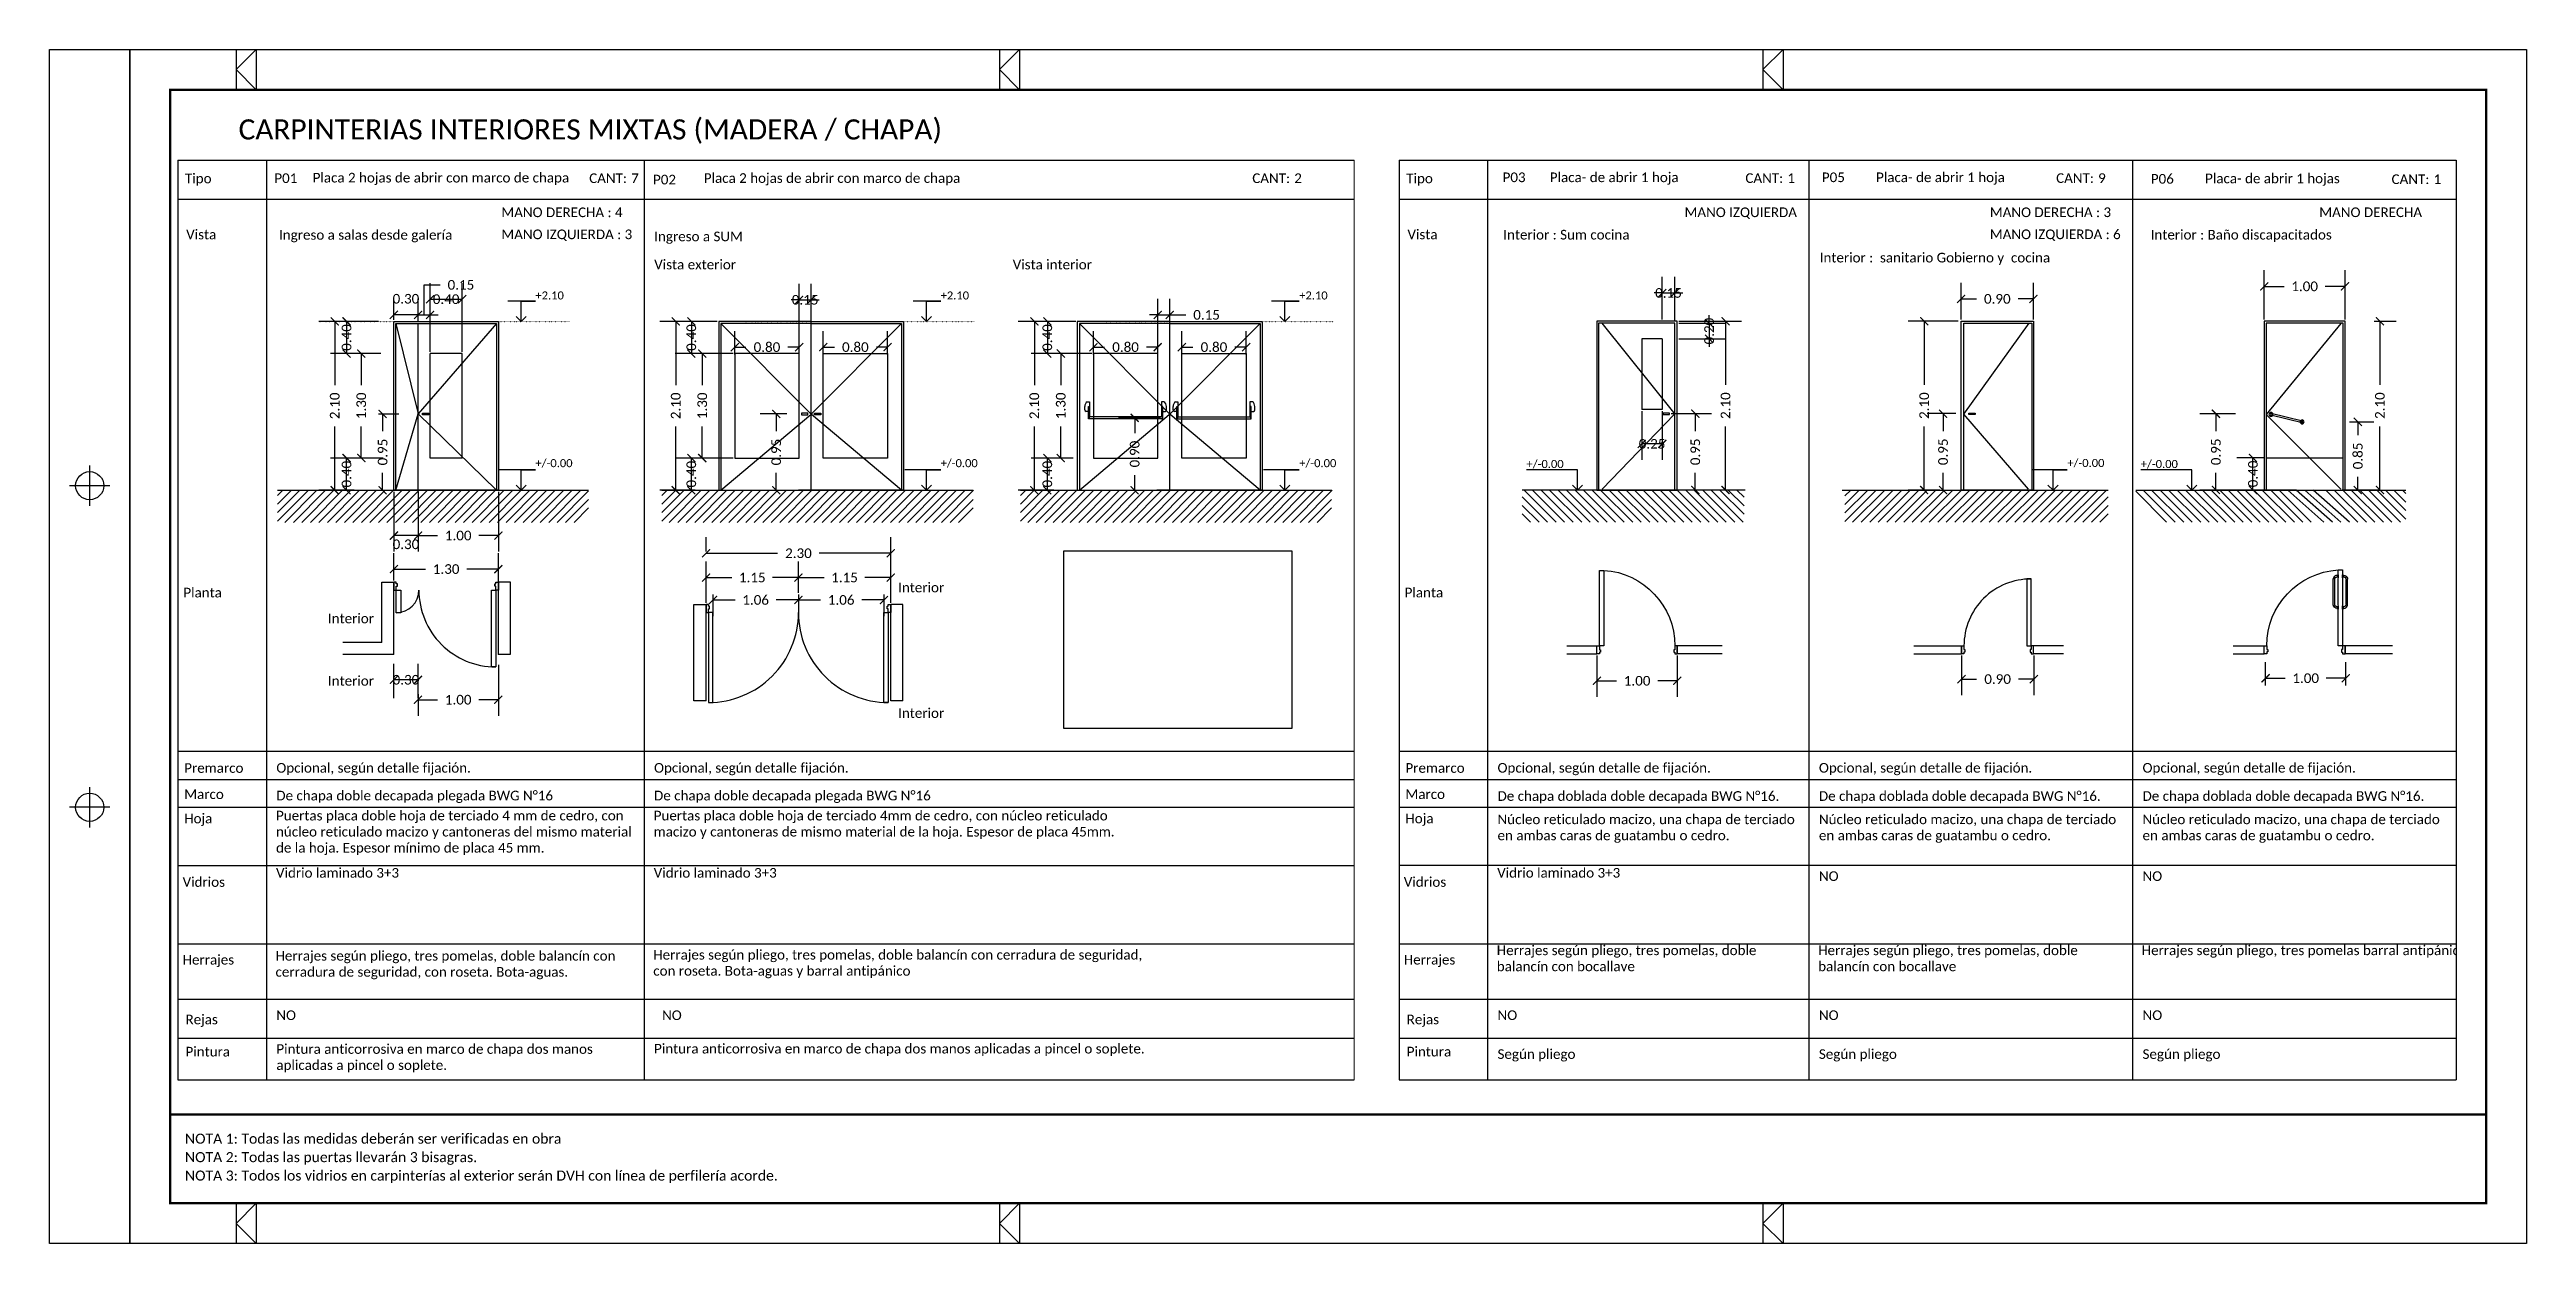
# Paper-space layout 'Layout1' of a CAD drawing. Header units: metres. Extents: x -243 to 374, y -46 to 251.
# The model-space entities are those that its viewports show. They can reach past a viewport. Long polylines and large blocks are cut down to what shows.
import ezdxf
from ezdxf import colors
from ezdxf.entities.mleader import LeaderData, LeaderLine
from ezdxf.math import Vec2, Vec3

# ---------------------------------------------------------------- set-up
doc = ezdxf.new("R2010")
doc.units = ezdxf.units.M
doc.header["$LTSCALE"] = 0.2
doc.set_wipeout_variables(frame=1)
doc.header["$PDMODE"] = 3
doc.linetypes.add('ACAD_ISO07W100', pattern=[3, 0, -3])
doc.layers.get('0').update_dxf_attribs({"linetype": 'CONTINUOUS'})
doc.layers.get('DEFPOINTS').update_dxf_attribs({"linetype": 'CONTINUOUS'})
for name, color, linetype in [('0-COT-1-50', 1, 'CONTINUOUS'), ('0-T-1-50-TEXTOS', 2, 'CONTINUOUS'), ('0-T-1-500-TEXTOS', 11, 'CONTINUOUS'), ('0_2', 2, 'CONTINUOUS'), ('A-----NPP', 5, 'CONTINUOUS'), ('A-HATCHS', 252, 'CONTINUOUS'), ('A-SIM-NIVELES', 1, 'CONTINUOUS'), ('AR-CARPINTERIA_015', 2, 'CONTINUOUS'), ('AR-CARPINTERIA_DET_01', 1, 'CONTINUOUS'), ('AR-CARPINTERIA_DET_BARRIDO', 252, 'CONTINUOUS'), ('AR-MUROS_EN_CORTE_05', 3, 'CONTINUOUS'), ('Neu Ejes limites del predio', 4, 'CONTINUOUS'), ('ROTULO', 2, 'CONTINUOUS')]:
    doc.layers.add(name, color=color, linetype=linetype)
doc.styles.add('1-50-TEXTO-CAL', font='calibri.ttf', dxfattribs={"height": 0.12})
doc.styles.add('TCH-1-50-CA', font='calibri.ttf', dxfattribs={"height": 0.1})
doc.styles.add('TT-1-1000-CAL', font='calibri.ttf', dxfattribs={"height": 5})
doc.styles.add('TT-1-500-CAL', font='calibri.ttf', dxfattribs={"height": 2.5})
doc.dimstyles.new('1-50-COTAS', dxfattribs={"dimtxt": 0.12, "dimasz": 0.1, "dimexe": 0.2, "dimexo": 0.02, "dimgap": 0.1, "dimtad": 0, "dimtoh": 1, "dimzin": 0, "dimdsep": 46, "dimtxsty": '1-50-TEXTO-CAL', "dimblk": 'ARCHTICK', "dimcen": 0.5, "dimclre": 250, "dimclrt": 256, "dimadec": 0, "dimazin": 0, "dimtfac": 1, "dimtmove": 0, "dimatfit": 3, "dimldrblk": 'ARCHTICK', "dimfxl": 1, "dimtzin": 0, "dimarcsym": 0})
picture_1 = doc.add_image_def('image1.jpg', size_in_pixel=(450, 350))

psp = doc.layouts.get("Layout1")

# ---------------------------------------------------------------- texts
at = {"layer": '0-T-1-500-TEXTOS', "color": 0, "insert": (-195.81, 233.18), "char_height": 5, "width": 249.8063, "attachment_point": 1, "style": 'TT-1-1000-CAL'}
psp.add_mtext('CARPINTERIAS INTERIORES MIXTAS (MADERA / CHAPA)', dxfattribs=at)
at = {"layer": '0-T-1-500-TEXTOS', "char_height": 2.5, "attachment_point": 1, "style": 'TT-1-500-CAL'}
for s, insert, width in [('NOTA 1: Todas las medidas deberán ser verificadas en obra', (-209.14, -19.14), 256.7384), ('NOTA 2: Todas las puertas llevarán 3 bisagras.', (-209.14, -23.73), 237.9666), ('NOTA 3: Todos los vidrios en carpinterías al exterior serán DVH con línea de perfilería acorde.', (-209.14, -28.32), 237.9666)]:
    psp.add_mtext(s, dxfattribs=dict(at, insert=insert, width=width))

msp = doc.modelspace()

# ---------------------------------------------------------------- texts
at = {"layer": '0-T-1-50-TEXTOS', "color": 2, "char_height": 0.12, "attachment_point": 1, "style": '1-50-TEXTO-CAL'}
for s, insert, width in [('Tipo', (2371.538, 1418.025), 3.36795), ('P01', (2372.65, 1418.028), 3.36795), ('Placa 2 hojas de abrir con marco de chapa', (2373.127, 1418.035), 3.36795), ('\\pi-0.48,l0.48,t0.48;CANT:^I 7', (2376.568, 1418.028), 3.36795), ('P02', (2377.362, 1418.011), 3.36795), ('Placa 2 hojas de abrir con marco de chapa', (2377.994, 1418.03), 3.36795), ('\\pi-0.48,l0.48,t0.48;CANT:^I 2', (2384.819, 1418.028), 3.36795), ('MANO DERECHA : 4', (2375.475, 1417.604), 3.36795), ('MANO IZQUIERDA', (2392.083, 1417.604), 3.36795), ('MANO DERECHA : 3', (2395.882, 1417.604), 3.36795), ('MANO DERECHA ', (2399.981, 1417.604), 3.36795), ('Vista', (2371.553, 1417.328), 3.36795), ('Ingreso a salas desde galería', (2372.708, 1417.323), 3.36795), ('MANO IZQUIERDA : 3', (2375.475, 1417.33), 3.36795), ('Ingreso a SUM', (2377.377, 1417.304), 3.36795), ('MANO IZQUIERDA : 6', (2395.882, 1417.33), 3.36795), ('Vista exterior', (2377.377, 1416.954), 3.36795), ('Vista interior', (2381.838, 1416.954), 3.36795), ('Planta', (2371.518, 1412.874), 3.36795), ('Interior', (2380.412, 1412.937), 3.36795), ('Interior', (2373.317, 1412.552), 3.36795), ('Interior', (2373.317, 1411.776), 3.36795), ('Interior', (2380.412, 1411.375), 3.36795), ('Premarco', (2371.529, 1410.692), 3.36795), ('Opcional, según detalle fijación.', (2372.675, 1410.694), 4.39562), ('Opcional, según detalle fijación.', (2377.375, 1410.694), 4.39562), ('Marco', (2371.529, 1410.366), 3.36795), ('Hoja', (2371.529, 1410.064), 3.36795), ('Puertas placa doble hoja de terciado 4 mm de cedro, con núcleo reticulado macizo y cantoneras del mismo material de la hoja. Espesor mínimo de placa 45 mm. ', (2372.671, 1410.1), 4.58039), ('De chapa doble decapada plegada BWG N°16', (2372.675, 1410.349), 4.39562), ('Puertas placa doble hoja de terciado 4mm de cedro, con núcleo reticulado macizo y cantoneras de mismo material de la hoja. Espesor de placa 45mm. ', (2377.371, 1410.1), 6.066), ('De chapa doble decapada plegada BWG N°16', (2377.375, 1410.349), 4.39562), ('Vidrios', (2371.509, 1409.274), 3.36795), ('\\PVidrio laminado 3+3 ', (2372.671, 1409.588), 4.41023), ('\\PVidrio laminado 3+3 ', (2377.371, 1409.588), 4.41023), ('\\PVidrio laminado 3+3 ', (2389.752, 1409.588), 4.41023), ('Herrajes', (2371.509, 1408.307), 3.36795), ('Herrajes según pliego, tres pomelas, doble balancín con cerradura de seguridad, con roseta. Bota-aguas.', (2372.665, 1408.356), 4.94898), ('Herrajes según pliego, tres pomelas, doble balancín con cerradura de seguridad, con roseta. Bota-aguas y barral antipánico', (2377.365, 1408.369), 6.30628), ('NO', (2372.675, 1407.617), 4.39562), ('NO', (2377.475, 1407.617), 4.39562), ('Rejas\\P\\PPintura', (2371.545, 1407.564), 3.36795), ('Pintura anticorrosiva en marco de chapa dos manos aplicadas a pincel o soplete.', (2372.675, 1407.197), 4.39562), ('Pintura anticorrosiva en marco de chapa dos manos aplicadas a pincel o soplete.', (2377.375, 1407.201), 8.79655)]:
    msp.add_mtext(s, dxfattribs=dict(at, insert=insert, width=width))
at = {"layer": '0-T-1-50-TEXTOS', "char_height": 0.12, "attachment_point": 1, "style": '1-50-TEXTO-CAL'}
for s, insert, width in [('Tipo', (2388.62, 1418.025), 3.36795), ('P03', (2389.819, 1418.039), 3.36795), ('Placa- de abrir 1 hoja', (2390.406, 1418.039), 3.36795), ('\\pi-0.48,l0.48,t0.48;CANT:^I 1', (2392.84, 1418.029), 3.36795), ('P05', (2393.792, 1418.039), 3.36795), ('Placa- de abrir 1 hoja', (2394.466, 1418.039), 3.36795), ('\\pi-0.48,l0.48,t0.48;CANT:^I 9', (2396.707, 1418.029), 3.36795), ('P06', (2397.885, 1418.02), 3.36795), ('Placa- de abrir 1 hojas', (2398.56, 1418.025), 3.36795), ('\\pi-0.48,l0.48,t0.48;CANT:^I 1', (2400.881, 1418.015), 3.36795), ('Vista', (2388.635, 1417.328), 3.36795), ('Interior : Sum cocina', (2389.827, 1417.325), 3.36795), ('Interior : Baño discapacitados', (2397.883, 1417.325), 3.36795), ('Interior :  sanitario Gobierno y  cocina', (2393.765, 1417.04), 3.36795), ('Planta', (2388.6, 1412.874), 3.36795), ('Premarco', (2388.61, 1410.692), 3.36795), ('Opcional, según detalle de fijación.', (2389.756, 1410.694), 4.39562), ('Opcional, según detalle de fijación.', (2393.755, 1410.694), 4.39562), ('Opcional, según detalle de fijación.', (2397.782, 1410.694), 4.39562), ('Marco', (2388.61, 1410.366), 3.36795), ('Hoja', (2388.61, 1410.064), 3.36795), ('Núcleo reticulado macizo, una chapa de terciado en ambas caras de guatambu o cedro.', (2389.756, 1410.053), 3.8754), ('De chapa doblada doble decapada BWG N°16.', (2389.756, 1410.343), 4.39562), ('Núcleo reticulado macizo, una chapa de terciado en ambas caras de guatambu o cedro.', (2393.755, 1410.053), 3.8754), ('De chapa doblada doble decapada BWG N°16.', (2393.755, 1410.343), 4.39562), ('Núcleo reticulado macizo, una chapa de terciado en ambas caras de guatambu o cedro.', (2397.782, 1410.053), 3.8754), ('De chapa doblada doble decapada BWG N°16.', (2397.782, 1410.343), 4.39562), ('Vidrios', (2388.59, 1409.274), 3.36795), ('NO', (2393.755, 1409.347), 4.39562), ('NO', (2397.782, 1409.347), 4.39562), ('Herrajes', (2388.59, 1408.307), 3.36795), ('Herrajes según pliego, tres pomelas, doble balancín con bocallave', (2389.747, 1408.424), 3.8847), ('Herrajes según pliego, tres pomelas, doble balancín con bocallave', (2393.746, 1408.424), 3.8847), ('Herrajes según pliego, tres pomelas barral antipánico', (2397.772, 1408.424), 3.8847), ('NO', (2389.756, 1407.617), 4.39562), ('NO', (2393.755, 1407.617), 4.39562), ('NO', (2397.782, 1407.617), 4.39562), ('Rejas\\P\\PPintura', (2388.626, 1407.564), 3.36795), ('Según pliego', (2389.756, 1407.133), 4.39562), ('Según pliego', (2393.755, 1407.133), 4.39562), ('Según pliego', (2397.782, 1407.133), 4.39562)]:
    msp.add_mtext(s, dxfattribs=dict(at, insert=insert, width=width))

# ---------------------------------------------------------------- blocks, each defined once
blk = doc.blocks.new('_ARCHTICK')
at = {"color": 0, "linetype": 'ByBlock', "const_width": 0.15}
blk.add_lwpolyline([(-0.5, -0.5), (0.5, 0.5)], dxfattribs=at)
blk = doc.blocks.new('*D12')
at = {"layer": '0-COT-1-50', "color": 250, "lineweight": -2, "transparency": 16777216}
for p, q in [((2373.977, 1415.787), (2373.532, 1415.787)), ((2374.003, 1414.487), (2373.532, 1414.487))]:
    blk.add_line(p, q, dxfattribs=at)
at = {"layer": '0-COT-1-50', "color": 0, "lineweight": -2, "transparency": 16777216}
for p, q in [((2373.732, 1415.787), (2373.732, 1415.393)), ((2373.732, 1414.487), (2373.732, 1414.881))]:
    blk.add_line(p, q, dxfattribs=at)
at = {"layer": 'DEFPOINTS', "color": 0, "transparency": 16777216}
for p in [(2373.732, 1415.787), (2373.997, 1415.787), (2374.023, 1414.487)]:
    blk.add_point(p, dxfattribs=at)
at = {"layer": '0-COT-1-50', "color": 0, "lineweight": -2, "transparency": 16777216, "xscale": 0.1, "yscale": 0.1, "zscale": 0.1}
for p, rotation in [((2373.732, 1415.787), 90), ((2373.732, 1414.487), 270)]:
    blk.add_blockref('_ARCHTICK', p, dxfattribs=dict(at, rotation=rotation))
at = {"layer": '0-COT-1-50', "transparency": 16777216, "insert": (2373.732, 1415.137), "char_height": 0.12, "attachment_point": 5, "rotation": 90, "style": '1-50-TEXTO-CAL'}
blk.add_mtext('1.30', dxfattribs=at)
blk = doc.blocks.new('*D13')
at = {"layer": '0-COT-1-50', "color": 250, "lineweight": -2, "transparency": 16777216}
for p, q in [((2373.945, 1416.187), (2373.349, 1416.187)), ((2373.801, 1415.787), (2373.349, 1415.787))]:
    blk.add_line(p, q, dxfattribs=at)
at = {"layer": '0-COT-1-50', "color": 0, "lineweight": -2, "transparency": 16777216}
blk.add_line((2373.549, 1416.187), (2373.549, 1415.787), dxfattribs=at)
at = {"layer": 'DEFPOINTS', "color": 0, "transparency": 16777216}
for p in [(2373.965, 1416.187), (2373.549, 1415.787), (2373.821, 1415.787)]:
    blk.add_point(p, dxfattribs=at)
at = {"layer": '0-COT-1-50', "color": 0, "lineweight": -2, "transparency": 16777216, "xscale": 0.1, "yscale": 0.1, "zscale": 0.1}
for p, rotation in [((2373.549, 1416.187), 90), ((2373.549, 1415.787), 270)]:
    blk.add_blockref('_ARCHTICK', p, dxfattribs=dict(at, rotation=rotation))
at = {"layer": '0-COT-1-50', "transparency": 16777216, "insert": (2373.549, 1415.987), "char_height": 0.12, "attachment_point": 5, "rotation": 90, "style": '1-50-TEXTO-CAL'}
blk.add_mtext('0.40', dxfattribs=at)
blk = doc.blocks.new('*D14')
at = {"layer": '0-COT-1-50', "color": 250, "lineweight": -2, "transparency": 16777216}
for p, q in [((2373.474, 1416.187), (2373.202, 1416.187)), ((2373.599, 1414.087), (2373.202, 1414.087))]:
    blk.add_line(p, q, dxfattribs=at)
at = {"layer": '0-COT-1-50', "color": 0, "lineweight": -2, "transparency": 16777216}
for p, q in [((2373.402, 1416.187), (2373.402, 1415.396)), ((2373.402, 1414.087), (2373.402, 1414.878))]:
    blk.add_line(p, q, dxfattribs=at)
at = {"layer": 'DEFPOINTS', "color": 0, "transparency": 16777216}
for p in [(2373.402, 1416.187), (2373.494, 1416.187), (2373.619, 1414.087)]:
    blk.add_point(p, dxfattribs=at)
at = {"layer": '0-COT-1-50', "color": 0, "lineweight": -2, "transparency": 16777216, "xscale": 0.1, "yscale": 0.1, "zscale": 0.1}
for p, rotation in [((2373.402, 1416.187), 90), ((2373.402, 1414.087), 270)]:
    blk.add_blockref('_ARCHTICK', p, dxfattribs=dict(at, rotation=rotation))
at = {"layer": '0-COT-1-50', "transparency": 16777216, "insert": (2373.402, 1415.137), "char_height": 0.12, "attachment_point": 5, "rotation": 90, "style": '1-50-TEXTO-CAL'}
blk.add_mtext('2.10', dxfattribs=at)
blk = doc.blocks.new('*D15')
at = {"layer": '0-COT-1-50', "color": 250, "lineweight": -2, "transparency": 16777216}
for p, q in [((2374.003, 1414.487), (2373.349, 1414.487)), ((2373.645, 1414.087), (2373.349, 1414.087))]:
    blk.add_line(p, q, dxfattribs=at)
at = {"layer": '0-COT-1-50', "color": 0, "lineweight": -2, "transparency": 16777216}
blk.add_line((2373.549, 1414.087), (2373.549, 1414.487), dxfattribs=at)
at = {"layer": 'DEFPOINTS', "color": 0, "transparency": 16777216}
for p in [(2373.549, 1414.487), (2374.023, 1414.487), (2373.665, 1414.087)]:
    blk.add_point(p, dxfattribs=at)
at = {"layer": '0-COT-1-50', "color": 0, "lineweight": -2, "transparency": 16777216, "xscale": 0.1, "yscale": 0.1, "zscale": 0.1}
for p, rotation in [((2373.549, 1414.487), 90), ((2373.549, 1414.087), 270)]:
    blk.add_blockref('_ARCHTICK', p, dxfattribs=dict(at, rotation=rotation))
at = {"layer": '0-COT-1-50', "transparency": 16777216, "insert": (2373.549, 1414.287), "char_height": 0.12, "attachment_point": 5, "rotation": 90, "style": '1-50-TEXTO-CAL'}
blk.add_mtext('0.40', dxfattribs=at)
blk = doc.blocks.new('*D16')
at = {"layer": '0-COT-1-50', "color": 250, "lineweight": -2, "transparency": 16777216}
for p, q in [((2374.138, 1412.965), (2374.138, 1413.306)), ((2375.438, 1412.952), (2375.438, 1413.306))]:
    blk.add_line(p, q, dxfattribs=at)
at = {"layer": '0-COT-1-50', "color": 0, "lineweight": -2, "transparency": 16777216}
for p, q in [((2374.138, 1413.106), (2374.532, 1413.106)), ((2375.438, 1413.106), (2375.045, 1413.106))]:
    blk.add_line(p, q, dxfattribs=at)
at = {"layer": 'DEFPOINTS', "color": 0, "transparency": 16777216}
for p in [(2374.138, 1413.106), (2374.138, 1412.945), (2375.438, 1412.932)]:
    blk.add_point(p, dxfattribs=at)
at = {"layer": '0-COT-1-50', "color": 0, "lineweight": -2, "transparency": 16777216, "xscale": 0.1, "yscale": 0.1, "zscale": 0.1, "rotation": 180}
blk.add_blockref('_ARCHTICK', (2374.138, 1413.106), dxfattribs=at)
at = {"layer": '0-COT-1-50', "color": 0, "lineweight": -2, "transparency": 16777216, "xscale": 0.1, "yscale": 0.1, "zscale": 0.1}
blk.add_blockref('_ARCHTICK', (2375.438, 1413.106), dxfattribs=at)
at = {"layer": '0-COT-1-50', "transparency": 16777216, "insert": (2374.788, 1413.106), "char_height": 0.12, "attachment_point": 5, "style": '1-50-TEXTO-CAL'}
blk.add_mtext('1.30', dxfattribs=at)
blk = doc.blocks.new('*D17')
at = {"layer": '0-COT-1-50', "color": 250, "lineweight": -2, "transparency": 16777216}
for p, q in [((2374.138, 1411.501), (2374.138, 1411.929)), ((2374.438, 1411.501), (2374.438, 1411.929))]:
    blk.add_line(p, q, dxfattribs=at)
at = {"layer": '0-COT-1-50', "color": 0, "lineweight": -2, "transparency": 16777216}
blk.add_line((2374.438, 1411.729), (2374.138, 1411.729), dxfattribs=at)
at = {"layer": 'DEFPOINTS', "color": 0, "transparency": 16777216}
for p in [(2374.138, 1411.729), (2374.138, 1411.481), (2374.438, 1411.481)]:
    blk.add_point(p, dxfattribs=at)
at = {"layer": '0-COT-1-50', "color": 0, "lineweight": -2, "transparency": 16777216, "xscale": 0.1, "yscale": 0.1, "zscale": 0.1, "rotation": 180}
blk.add_blockref('_ARCHTICK', (2374.138, 1411.729), dxfattribs=at)
at = {"layer": '0-COT-1-50', "color": 0, "lineweight": -2, "transparency": 16777216, "xscale": 0.1, "yscale": 0.1, "zscale": 0.1}
blk.add_blockref('_ARCHTICK', (2374.438, 1411.729), dxfattribs=at)
at = {"layer": '0-COT-1-50', "transparency": 16777216, "insert": (2374.288, 1411.729), "char_height": 0.12, "attachment_point": 5, "style": '1-50-TEXTO-CAL'}
blk.add_mtext('0.30', dxfattribs=at)
blk = doc.blocks.new('*D18')
at = {"layer": '0-COT-1-50', "color": 250, "lineweight": -2, "transparency": 16777216}
for p, q in [((2375.438, 1411.914), (2375.438, 1411.281)), ((2374.438, 1411.551), (2374.438, 1411.281))]:
    blk.add_line(p, q, dxfattribs=at)
at = {"layer": '0-COT-1-50', "color": 0, "lineweight": -2, "transparency": 16777216}
for p, q in [((2374.438, 1411.481), (2374.682, 1411.481)), ((2375.438, 1411.481), (2375.195, 1411.481))]:
    blk.add_line(p, q, dxfattribs=at)
at = {"layer": 'DEFPOINTS', "color": 0, "transparency": 16777216}
for p in [(2375.438, 1411.934), (2374.438, 1411.571), (2374.438, 1411.481)]:
    blk.add_point(p, dxfattribs=at)
at = {"layer": '0-COT-1-50', "color": 0, "lineweight": -2, "transparency": 16777216, "xscale": 0.1, "yscale": 0.1, "zscale": 0.1, "rotation": 180}
blk.add_blockref('_ARCHTICK', (2374.438, 1411.481), dxfattribs=at)
at = {"layer": '0-COT-1-50', "color": 0, "lineweight": -2, "transparency": 16777216, "xscale": 0.1, "yscale": 0.1, "zscale": 0.1}
blk.add_blockref('_ARCHTICK', (2375.438, 1411.481), dxfattribs=at)
at = {"layer": '0-COT-1-50', "transparency": 16777216, "insert": (2374.938, 1411.481), "char_height": 0.12, "attachment_point": 5, "style": '1-50-TEXTO-CAL'}
blk.add_mtext('1.00', dxfattribs=at)
blk = doc.blocks.new('*D19')
at = {"layer": '0-COT-1-50', "color": 250, "lineweight": -2, "transparency": 16777216}
for p, q in [((2373.948, 1415.037), (2374.198, 1415.037)), ((2373.53, 1414.087), (2374.198, 1414.087))]:
    blk.add_line(p, q, dxfattribs=at)
at = {"layer": '0-COT-1-50', "color": 0, "lineweight": -2, "transparency": 16777216}
for p, q in [((2373.998, 1415.037), (2373.998, 1414.82)), ((2373.998, 1414.087), (2373.998, 1414.303))]:
    blk.add_line(p, q, dxfattribs=at)
at = {"layer": 'DEFPOINTS', "color": 0, "transparency": 16777216}
for p in [(2373.928, 1415.037), (2373.998, 1415.037), (2373.51, 1414.087)]:
    blk.add_point(p, dxfattribs=at)
at = {"layer": '0-COT-1-50', "color": 0, "lineweight": -2, "transparency": 16777216, "xscale": 0.1, "yscale": 0.1, "zscale": 0.1}
for p, rotation in [((2373.998, 1415.037), 90), ((2373.998, 1414.087), 270)]:
    blk.add_blockref('_ARCHTICK', p, dxfattribs=dict(at, rotation=rotation))
at = {"layer": '0-COT-1-50', "transparency": 16777216, "insert": (2373.998, 1414.562), "char_height": 0.12, "attachment_point": 5, "rotation": 90, "style": '1-50-TEXTO-CAL'}
blk.add_mtext('0.95', dxfattribs=at)
blk = doc.blocks.new('*D20')
at = {"layer": '0-COT-1-50', "color": 250, "lineweight": -2, "transparency": 16777216}
for p, q in [((2374.588, 1415.807), (2374.588, 1416.663)), ((2374.988, 1415.807), (2374.988, 1416.663))]:
    blk.add_line(p, q, dxfattribs=at)
at = {"layer": '0-COT-1-50', "color": 0, "lineweight": -2, "transparency": 16777216}
blk.add_line((2374.588, 1416.463), (2374.988, 1416.463), dxfattribs=at)
at = {"layer": 'DEFPOINTS', "color": 0, "transparency": 16777216}
for p in [(2374.988, 1416.463), (2374.588, 1415.787), (2374.988, 1415.787)]:
    blk.add_point(p, dxfattribs=at)
at = {"layer": '0-COT-1-50', "color": 0, "lineweight": -2, "transparency": 16777216, "xscale": 0.1, "yscale": 0.1, "zscale": 0.1, "rotation": 180}
blk.add_blockref('_ARCHTICK', (2374.588, 1416.463), dxfattribs=at)
at = {"layer": '0-COT-1-50', "color": 0, "lineweight": -2, "transparency": 16777216, "xscale": 0.1, "yscale": 0.1, "zscale": 0.1}
blk.add_blockref('_ARCHTICK', (2374.988, 1416.463), dxfattribs=at)
at = {"layer": '0-COT-1-50', "transparency": 16777216, "insert": (2374.788, 1416.463), "char_height": 0.12, "attachment_point": 5, "style": '1-50-TEXTO-CAL'}
blk.add_mtext('0.40', dxfattribs=at)
blk = doc.blocks.new('P01_-_PLANTA')
at = {"layer": 'AR-CARPINTERIA_015', "linetype": 'Continuous'}
for points in [[(-1.266, 0.8), (-1.211, 0.8), (-1.211, 0.519), (-1.266, 0.519)], [(-0.081, 0.8), (-0.026, 0.8), (-0.026, -0.155), (-0.081, -0.155)]]:
    blk.add_lwpolyline(points, close=True, dxfattribs=at)
at = {"layer": 'AR-CARPINTERIA_DET_01', "linetype": 'Continuous'}
for points in [[(-1.296, 0.9), (-1.296, 0.8), (-1.266, 0.8), (-1.266, 0.847), (-1.253, 0.847), (-1.253, 0.877), (-1.266, 0.877), (-1.266, 0.9)], [(0.004, 0.9), (0.004, 0.8), (-0.026, 0.8), (-0.026, 0.847), (-0.039, 0.847), (-0.039, 0.877), (-0.026, 0.877), (-0.026, 0.9)]]:
    blk.add_lwpolyline(points, close=True, dxfattribs=at)
at = {"layer": 'AR-CARPINTERIA_DET_BARRIDO', "ltscale": 3}
for centre, radius, start, end in [((-1.266, 0.8), 0.281, 270, 0), ((-0.03, 0.8), 0.955, 179.9717, 270.0283)]:
    blk.add_arc(centre, radius, start, end, dxfattribs=at)
blk = doc.blocks.new('P01_-_VISTA')
at = {"layer": 'A-----NPP', "color": 1, "linetype": 'Continuous'}
blk.add_lwpolyline([(0.355, 0.96), (0.433, 0.96), (0.433, 0.94), (0.355, 0.94)], close=True, dxfattribs=at)
at = {"layer": 'AR-CARPINTERIA_015', "linetype": 'Continuous'}
for p, q in [((0.299, 0), (0.299, 2.075)), ((0.449, 0.4), (0.449, 1.7)), ((0.849, 1.7), (0.449, 1.7)), ((0.849, 0.4), (0.849, 1.7)), ((0.849, 0.4), (0.449, 0.4))]:
    blk.add_line(p, q, dxfattribs=at)
for points in [[(-0.001, 2.1), (1.299, 2.1), (1.299, 0), (-0.001, 0)], [(0.024, 2.075), (1.274, 2.075), (1.274, 0), (0.024, 0)]]:
    blk.add_lwpolyline(points, close=True, dxfattribs=at)
at = {"layer": 'AR-CARPINTERIA_DET_BARRIDO', "color": 1, "ltscale": 3}
for p in [(0.024, 2.075), (1.274, 2.075), (0.024, 0), (1.274, 0)]:
    blk.add_line(p, (0.299, 0.95), dxfattribs=at)
blk = doc.blocks.new('*D21')
at = {"layer": '0-COT-1-50', "color": 250, "lineweight": -2, "transparency": 16777216}
for p, q in [((2378.36, 1415.787), (2377.775, 1415.787)), ((2378.36, 1414.487), (2377.775, 1414.487))]:
    blk.add_line(p, q, dxfattribs=at)
at = {"layer": '0-COT-1-50', "color": 0, "lineweight": -2, "transparency": 16777216}
for p, q in [((2377.975, 1415.787), (2377.975, 1415.393)), ((2377.975, 1414.487), (2377.975, 1414.881))]:
    blk.add_line(p, q, dxfattribs=at)
at = {"layer": 'DEFPOINTS', "color": 0, "transparency": 16777216}
for p in [(2377.975, 1415.787), (2378.38, 1415.787), (2378.38, 1414.487)]:
    blk.add_point(p, dxfattribs=at)
at = {"layer": '0-COT-1-50', "color": 0, "lineweight": -2, "transparency": 16777216, "xscale": 0.1, "yscale": 0.1, "zscale": 0.1}
for p, rotation in [((2377.975, 1415.787), 90), ((2377.975, 1414.487), 270)]:
    blk.add_blockref('_ARCHTICK', p, dxfattribs=dict(at, rotation=rotation))
at = {"layer": '0-COT-1-50', "transparency": 16777216, "insert": (2377.975, 1415.137), "char_height": 0.12, "attachment_point": 5, "rotation": 90, "style": '1-50-TEXTO-CAL'}
blk.add_mtext('1.30', dxfattribs=at)
blk = doc.blocks.new('*D22')
at = {"layer": '0-COT-1-50', "color": 250, "lineweight": -2, "transparency": 16777216}
for p, q in [((2378.16, 1416.187), (2377.639, 1416.187)), ((2378.044, 1415.787), (2377.639, 1415.787))]:
    blk.add_line(p, q, dxfattribs=at)
at = {"layer": '0-COT-1-50', "color": 0, "lineweight": -2, "transparency": 16777216}
blk.add_line((2377.839, 1416.187), (2377.839, 1415.787), dxfattribs=at)
at = {"layer": 'DEFPOINTS', "color": 0, "transparency": 16777216}
for p in [(2378.18, 1416.187), (2377.839, 1415.787), (2378.064, 1415.787)]:
    blk.add_point(p, dxfattribs=at)
at = {"layer": '0-COT-1-50', "color": 0, "lineweight": -2, "transparency": 16777216, "xscale": 0.1, "yscale": 0.1, "zscale": 0.1}
for p, rotation in [((2377.839, 1416.187), 90), ((2377.839, 1415.787), 270)]:
    blk.add_blockref('_ARCHTICK', p, dxfattribs=dict(at, rotation=rotation))
at = {"layer": '0-COT-1-50', "transparency": 16777216, "insert": (2377.839, 1415.987), "char_height": 0.12, "attachment_point": 5, "rotation": 90, "style": '1-50-TEXTO-CAL'}
blk.add_mtext('0.40', dxfattribs=at)
blk = doc.blocks.new('*D23')
at = {"layer": '0-COT-1-50', "color": 250, "lineweight": -2, "transparency": 16777216}
for p, q in [((2377.717, 1416.187), (2377.445, 1416.187)), ((2377.842, 1414.087), (2377.445, 1414.087))]:
    blk.add_line(p, q, dxfattribs=at)
at = {"layer": '0-COT-1-50', "color": 0, "lineweight": -2, "transparency": 16777216}
for p, q in [((2377.645, 1416.187), (2377.645, 1415.396)), ((2377.645, 1414.087), (2377.645, 1414.878))]:
    blk.add_line(p, q, dxfattribs=at)
at = {"layer": 'DEFPOINTS', "color": 0, "transparency": 16777216}
for p in [(2377.645, 1416.187), (2377.737, 1416.187), (2377.862, 1414.087)]:
    blk.add_point(p, dxfattribs=at)
at = {"layer": '0-COT-1-50', "color": 0, "lineweight": -2, "transparency": 16777216, "xscale": 0.1, "yscale": 0.1, "zscale": 0.1}
for p, rotation in [((2377.645, 1416.187), 90), ((2377.645, 1414.087), 270)]:
    blk.add_blockref('_ARCHTICK', p, dxfattribs=dict(at, rotation=rotation))
at = {"layer": '0-COT-1-50', "transparency": 16777216, "insert": (2377.645, 1415.137), "char_height": 0.12, "attachment_point": 5, "rotation": 90, "style": '1-50-TEXTO-CAL'}
blk.add_mtext('2.10', dxfattribs=at)
blk = doc.blocks.new('*D24')
at = {"layer": '0-COT-1-50', "color": 250, "lineweight": -2, "transparency": 16777216}
for p, q in [((2378.131, 1414.487), (2377.639, 1414.487)), ((2377.888, 1414.087), (2377.639, 1414.087))]:
    blk.add_line(p, q, dxfattribs=at)
at = {"layer": '0-COT-1-50', "color": 0, "lineweight": -2, "transparency": 16777216}
blk.add_line((2377.839, 1414.087), (2377.839, 1414.487), dxfattribs=at)
at = {"layer": 'DEFPOINTS', "color": 0, "transparency": 16777216}
for p in [(2377.839, 1414.487), (2378.151, 1414.487), (2377.908, 1414.087)]:
    blk.add_point(p, dxfattribs=at)
at = {"layer": '0-COT-1-50', "color": 0, "lineweight": -2, "transparency": 16777216, "xscale": 0.1, "yscale": 0.1, "zscale": 0.1}
for p, rotation in [((2377.839, 1414.487), 90), ((2377.839, 1414.087), 270)]:
    blk.add_blockref('_ARCHTICK', p, dxfattribs=dict(at, rotation=rotation))
at = {"layer": '0-COT-1-50', "transparency": 16777216, "insert": (2377.839, 1414.287), "char_height": 0.12, "attachment_point": 5, "rotation": 90, "style": '1-50-TEXTO-CAL'}
blk.add_mtext('0.40', dxfattribs=at)
blk = doc.blocks.new('*D25')
at = {"layer": '0-COT-1-50', "color": 250, "lineweight": -2, "transparency": 16777216}
for p, q in [((2379.171, 1412.792), (2379.171, 1412.522)), ((2380.235, 1412.792), (2380.235, 1412.522))]:
    blk.add_line(p, q, dxfattribs=at)
at = {"layer": '0-COT-1-50', "color": 0, "lineweight": -2, "transparency": 16777216}
for p, q in [((2379.171, 1412.722), (2379.447, 1412.722)), ((2380.235, 1412.722), (2379.959, 1412.722))]:
    blk.add_line(p, q, dxfattribs=at)
at = {"layer": 'DEFPOINTS', "color": 0, "transparency": 16777216}
for p in [(2379.171, 1412.812), (2379.171, 1412.722), (2380.235, 1412.812)]:
    blk.add_point(p, dxfattribs=at)
at = {"layer": '0-COT-1-50', "color": 0, "lineweight": -2, "transparency": 16777216, "xscale": 0.1, "yscale": 0.1, "zscale": 0.1, "rotation": 180}
blk.add_blockref('_ARCHTICK', (2379.171, 1412.722), dxfattribs=at)
at = {"layer": '0-COT-1-50', "color": 0, "lineweight": -2, "transparency": 16777216, "xscale": 0.1, "yscale": 0.1, "zscale": 0.1}
blk.add_blockref('_ARCHTICK', (2380.235, 1412.722), dxfattribs=at)
at = {"layer": '0-COT-1-50', "transparency": 16777216, "insert": (2379.703, 1412.722), "char_height": 0.12, "attachment_point": 5, "style": '1-50-TEXTO-CAL'}
blk.add_mtext('1.06', dxfattribs=at)
blk = doc.blocks.new('*D26')
at = {"layer": '0-COT-1-50', "color": 250, "lineweight": -2, "transparency": 16777216}
for p, q in [((2379.026, 1415.037), (2378.695, 1415.037)), ((2378.615, 1414.087), (2379.095, 1414.087))]:
    blk.add_line(p, q, dxfattribs=at)
at = {"layer": '0-COT-1-50', "color": 0, "lineweight": -2, "transparency": 16777216}
for p, q in [((2378.895, 1415.037), (2378.895, 1414.82)), ((2378.895, 1414.087), (2378.895, 1414.303))]:
    blk.add_line(p, q, dxfattribs=at)
at = {"layer": 'DEFPOINTS', "color": 0, "transparency": 16777216}
for p in [(2378.895, 1415.037), (2379.046, 1415.037), (2378.595, 1414.087)]:
    blk.add_point(p, dxfattribs=at)
at = {"layer": '0-COT-1-50', "color": 0, "lineweight": -2, "transparency": 16777216, "xscale": 0.1, "yscale": 0.1, "zscale": 0.1}
for p, rotation in [((2378.895, 1415.037), 90), ((2378.895, 1414.087), 270)]:
    blk.add_blockref('_ARCHTICK', p, dxfattribs=dict(at, rotation=rotation))
at = {"layer": '0-COT-1-50', "transparency": 16777216, "insert": (2378.895, 1414.562), "char_height": 0.12, "attachment_point": 5, "rotation": 90, "style": '1-50-TEXTO-CAL'}
blk.add_mtext('0.95', dxfattribs=at)
blk = doc.blocks.new('*D27')
at = {"layer": '0-COT-1-50', "color": 250, "lineweight": -2, "transparency": 16777216}
for p, q in [((2378.108, 1412.792), (2378.108, 1412.522)), ((2379.171, 1412.792), (2379.171, 1412.522))]:
    blk.add_line(p, q, dxfattribs=at)
at = {"layer": '0-COT-1-50', "color": 0, "lineweight": -2, "transparency": 16777216}
for p, q in [((2378.108, 1412.722), (2378.384, 1412.722)), ((2379.171, 1412.722), (2378.895, 1412.722))]:
    blk.add_line(p, q, dxfattribs=at)
at = {"layer": 'DEFPOINTS', "color": 0, "transparency": 16777216}
for p in [(2378.108, 1412.812), (2378.108, 1412.722), (2379.171, 1412.812)]:
    blk.add_point(p, dxfattribs=at)
at = {"layer": '0-COT-1-50', "color": 0, "lineweight": -2, "transparency": 16777216, "xscale": 0.1, "yscale": 0.1, "zscale": 0.1, "rotation": 180}
blk.add_blockref('_ARCHTICK', (2378.108, 1412.722), dxfattribs=at)
at = {"layer": '0-COT-1-50', "color": 0, "lineweight": -2, "transparency": 16777216, "xscale": 0.1, "yscale": 0.1, "zscale": 0.1}
blk.add_blockref('_ARCHTICK', (2379.171, 1412.722), dxfattribs=at)
at = {"layer": '0-COT-1-50', "transparency": 16777216, "insert": (2378.639, 1412.722), "char_height": 0.12, "attachment_point": 5, "style": '1-50-TEXTO-CAL'}
blk.add_mtext('1.06', dxfattribs=at)
blk = doc.blocks.new('*D28')
at = {"layer": '0-COT-1-50', "color": 250, "lineweight": -2, "transparency": 16777216}
for p, q in [((2379.18, 1415.987), (2379.18, 1416.655)), ((2379.33, 1416.098), (2379.33, 1416.655))]:
    blk.add_line(p, q, dxfattribs=at)
at = {"layer": '0-COT-1-50', "color": 0, "lineweight": -2, "transparency": 16777216}
for p, q in [((2379.18, 1416.455), (2379.08, 1416.455)), ((2379.18, 1416.455), (2379.33, 1416.455)), ((2379.33, 1416.455), (2379.43, 1416.455))]:
    blk.add_line(p, q, dxfattribs=at)
at = {"layer": 'DEFPOINTS', "color": 0, "transparency": 16777216}
for p in [(2379.33, 1416.455), (2379.18, 1415.967), (2379.33, 1416.078)]:
    blk.add_point(p, dxfattribs=at)
at = {"layer": '0-COT-1-50', "color": 0, "lineweight": -2, "transparency": 16777216, "xscale": 0.1, "yscale": 0.1, "zscale": 0.1}
blk.add_blockref('_ARCHTICK', (2379.18, 1416.455), dxfattribs=at)
at = {"layer": '0-COT-1-50', "color": 0, "lineweight": -2, "transparency": 16777216, "xscale": 0.1, "yscale": 0.1, "zscale": 0.1, "rotation": 180}
blk.add_blockref('_ARCHTICK', (2379.33, 1416.455), dxfattribs=at)
at = {"layer": '0-COT-1-50', "transparency": 16777216, "insert": (2379.255, 1416.455), "char_height": 0.12, "attachment_point": 5, "style": '1-50-TEXTO-CAL'}
blk.add_mtext('0.15', dxfattribs=at)
blk = doc.blocks.new('*D29')
at = {"layer": '0-COT-1-50', "color": 250, "lineweight": -2, "transparency": 16777216}
for p, q in [((2378.38, 1415.777), (2378.38, 1416.067)), ((2379.18, 1415.777), (2379.18, 1416.067))]:
    blk.add_line(p, q, dxfattribs=at)
at = {"layer": '0-COT-1-50', "color": 0, "lineweight": -2, "transparency": 16777216}
for p, q in [((2378.38, 1415.867), (2378.519, 1415.867)), ((2379.18, 1415.867), (2379.041, 1415.867))]:
    blk.add_line(p, q, dxfattribs=at)
at = {"layer": 'DEFPOINTS', "color": 0, "transparency": 16777216}
for p in [(2378.38, 1415.867), (2378.38, 1415.757), (2379.18, 1415.757)]:
    blk.add_point(p, dxfattribs=at)
at = {"layer": '0-COT-1-50', "color": 0, "lineweight": -2, "transparency": 16777216, "xscale": 0.1, "yscale": 0.1, "zscale": 0.1, "rotation": 180}
blk.add_blockref('_ARCHTICK', (2378.38, 1415.867), dxfattribs=at)
at = {"layer": '0-COT-1-50', "color": 0, "lineweight": -2, "transparency": 16777216, "xscale": 0.1, "yscale": 0.1, "zscale": 0.1}
blk.add_blockref('_ARCHTICK', (2379.18, 1415.867), dxfattribs=at)
at = {"layer": '0-COT-1-50', "transparency": 16777216, "insert": (2378.78, 1415.867), "char_height": 0.12, "attachment_point": 5, "style": '1-50-TEXTO-CAL'}
blk.add_mtext('0.80', dxfattribs=at)
blk = doc.blocks.new('*D30')
at = {"layer": '0-COT-1-50', "color": 250, "lineweight": -2, "transparency": 16777216}
for p, q in [((2378.023, 1413.323), (2378.023, 1413.503)), ((2380.32, 1412.944), (2380.32, 1413.503))]:
    blk.add_line(p, q, dxfattribs=at)
at = {"layer": '0-COT-1-50', "color": 0, "lineweight": -2, "transparency": 16777216}
for p, q in [((2378.023, 1413.303), (2378.913, 1413.303)), ((2380.32, 1413.303), (2379.431, 1413.303))]:
    blk.add_line(p, q, dxfattribs=at)
at = {"layer": 'DEFPOINTS', "color": 0, "transparency": 16777216}
for p in [(2378.023, 1413.303), (2378.023, 1413.303), (2380.32, 1412.924)]:
    blk.add_point(p, dxfattribs=at)
at = {"layer": '0-COT-1-50', "color": 0, "lineweight": -2, "transparency": 16777216, "xscale": 0.1, "yscale": 0.1, "zscale": 0.1, "rotation": 180}
blk.add_blockref('_ARCHTICK', (2378.023, 1413.303), dxfattribs=at)
at = {"layer": '0-COT-1-50', "color": 0, "lineweight": -2, "transparency": 16777216, "xscale": 0.1, "yscale": 0.1, "zscale": 0.1}
blk.add_blockref('_ARCHTICK', (2380.32, 1413.303), dxfattribs=at)
at = {"layer": '0-COT-1-50', "transparency": 16777216, "insert": (2379.172, 1413.303), "char_height": 0.12, "attachment_point": 5, "style": '1-50-TEXTO-CAL'}
blk.add_mtext('2.30', dxfattribs=at)
blk = doc.blocks.new('P02_-_PLANTA')
at = {"layer": 'AR-CARPINTERIA_015', "linetype": 'Continuous'}
for points in [[(0.085, -0.1), (0.03, -0.1), (0.03, -1.218), (0.085, -1.218)], [(2.212, -0.1), (2.267, -0.1), (2.267, -1.218), (2.212, -1.218)]]:
    blk.add_lwpolyline(points, close=True, dxfattribs=at)
at = {"layer": 'AR-CARPINTERIA_DET_01', "linetype": 'Continuous'}
for points in [[(0, 0), (0, -0.1), (0.03, -0.1), (0.03, -0.053), (0.043, -0.053), (0.043, -0.023), (0.03, -0.023), (0.03, 0)], [(2.297, 0), (2.297, -0.1), (2.267, -0.1), (2.267, -0.053), (2.254, -0.053), (2.254, -0.023), (2.267, -0.023), (2.267, 0)]]:
    blk.add_lwpolyline(points, close=True, dxfattribs=at)
at = {"layer": 'AR-CARPINTERIA_DET_BARRIDO', "ltscale": 3}
for centre, start, end in [((0.031, -0.101), 269.9651, 0.0349), ((2.266, -0.101), 179.9651, 270.0349)]:
    blk.add_arc(centre, 1.118, start, end, dxfattribs=at)
blk = doc.blocks.new('*D31')
at = {"layer": '0-COT-1-50', "color": 250, "lineweight": -2, "transparency": 16777216}
for p, q in [((2379.48, 1415.777), (2379.48, 1416.067)), ((2380.28, 1415.777), (2380.28, 1416.067))]:
    blk.add_line(p, q, dxfattribs=at)
at = {"layer": '0-COT-1-50', "color": 0, "lineweight": -2, "transparency": 16777216}
for p, q in [((2379.48, 1415.867), (2379.619, 1415.867)), ((2380.28, 1415.867), (2380.141, 1415.867))]:
    blk.add_line(p, q, dxfattribs=at)
at = {"layer": 'DEFPOINTS', "color": 0, "transparency": 16777216}
for p in [(2379.48, 1415.757), (2380.28, 1415.867), (2380.28, 1415.757)]:
    blk.add_point(p, dxfattribs=at)
at = {"layer": '0-COT-1-50', "color": 0, "lineweight": -2, "transparency": 16777216, "xscale": 0.1, "yscale": 0.1, "zscale": 0.1, "rotation": 180}
blk.add_blockref('_ARCHTICK', (2379.48, 1415.867), dxfattribs=at)
at = {"layer": '0-COT-1-50', "color": 0, "lineweight": -2, "transparency": 16777216, "xscale": 0.1, "yscale": 0.1, "zscale": 0.1}
blk.add_blockref('_ARCHTICK', (2380.28, 1415.867), dxfattribs=at)
at = {"layer": '0-COT-1-50', "transparency": 16777216, "insert": (2379.88, 1415.867), "char_height": 0.12, "attachment_point": 5, "style": '1-50-TEXTO-CAL'}
blk.add_mtext('0.80', dxfattribs=at)
blk = doc.blocks.new('*D32')
at = {"layer": '0-COT-1-50', "color": 250, "lineweight": -2, "transparency": 16777216}
for p, q in [((2400.664, 1416.189), (2400.936, 1416.189)), ((2400.539, 1414.089), (2400.936, 1414.089))]:
    blk.add_line(p, q, dxfattribs=at)
at = {"layer": '0-COT-1-50', "color": 0, "lineweight": -2, "transparency": 16777216}
for p, q in [((2400.736, 1416.189), (2400.736, 1415.398)), ((2400.736, 1414.089), (2400.736, 1414.88))]:
    blk.add_line(p, q, dxfattribs=at)
at = {"layer": 'DEFPOINTS', "color": 0, "transparency": 16777216}
for p in [(2400.644, 1416.189), (2400.736, 1416.189), (2400.519, 1414.089)]:
    blk.add_point(p, dxfattribs=at)
at = {"layer": '0-COT-1-50', "color": 0, "lineweight": -2, "transparency": 16777216, "xscale": 0.1, "yscale": 0.1, "zscale": 0.1}
for p, rotation in [((2400.736, 1416.189), 90), ((2400.736, 1414.089), 270)]:
    blk.add_blockref('_ARCHTICK', p, dxfattribs=dict(at, rotation=rotation))
at = {"layer": '0-COT-1-50', "transparency": 16777216, "insert": (2400.736, 1415.139), "char_height": 0.12, "attachment_point": 5, "rotation": 90, "style": '1-50-TEXTO-CAL'}
blk.add_mtext('2.10', dxfattribs=at)
blk = doc.blocks.new('*D33')
at = {"layer": '0-COT-1-50', "color": 250, "lineweight": -2, "transparency": 16777216}
for p, q in [((2399.313, 1411.658), (2399.313, 1411.948)), ((2400.311, 1411.658), (2400.311, 1411.948))]:
    blk.add_line(p, q, dxfattribs=at)
at = {"layer": '0-COT-1-50', "color": 0, "lineweight": -2, "transparency": 16777216}
for p, q in [((2399.313, 1411.748), (2399.556, 1411.748)), ((2400.311, 1411.748), (2400.068, 1411.748))]:
    blk.add_line(p, q, dxfattribs=at)
at = {"layer": 'DEFPOINTS', "color": 0, "transparency": 16777216}
for p in [(2399.313, 1411.638), (2400.311, 1411.748), (2400.311, 1411.638)]:
    blk.add_point(p, dxfattribs=at)
at = {"layer": '0-COT-1-50', "color": 0, "lineweight": -2, "transparency": 16777216, "xscale": 0.1, "yscale": 0.1, "zscale": 0.1, "rotation": 180}
blk.add_blockref('_ARCHTICK', (2399.313, 1411.748), dxfattribs=at)
at = {"layer": '0-COT-1-50', "color": 0, "lineweight": -2, "transparency": 16777216, "xscale": 0.1, "yscale": 0.1, "zscale": 0.1}
blk.add_blockref('_ARCHTICK', (2400.311, 1411.748), dxfattribs=at)
at = {"layer": '0-COT-1-50', "transparency": 16777216, "insert": (2399.812, 1411.748), "char_height": 0.12, "attachment_point": 5, "style": '1-50-TEXTO-CAL'}
blk.add_mtext('1.00', dxfattribs=at)
blk = doc.blocks.new('*D34')
at = {"layer": '0-COT-1-50', "color": 250, "lineweight": -2, "transparency": 16777216}
for p, q in [((2398.938, 1415.038), (2398.495, 1415.038)), ((2399.387, 1414.089), (2398.495, 1414.089))]:
    blk.add_line(p, q, dxfattribs=at)
at = {"layer": '0-COT-1-50', "color": 0, "lineweight": -2, "transparency": 16777216}
for p, q in [((2398.695, 1415.038), (2398.695, 1414.822)), ((2398.695, 1414.089), (2398.695, 1414.305))]:
    blk.add_line(p, q, dxfattribs=at)
at = {"layer": 'DEFPOINTS', "color": 0, "transparency": 16777216}
for p in [(2398.695, 1415.038), (2398.958, 1415.038), (2399.407, 1414.089)]:
    blk.add_point(p, dxfattribs=at)
at = {"layer": '0-COT-1-50', "color": 0, "lineweight": -2, "transparency": 16777216, "xscale": 0.1, "yscale": 0.1, "zscale": 0.1}
for p, rotation in [((2398.695, 1415.038), 90), ((2398.695, 1414.089), 270)]:
    blk.add_blockref('_ARCHTICK', p, dxfattribs=dict(at, rotation=rotation))
at = {"layer": '0-COT-1-50', "transparency": 16777216, "insert": (2398.695, 1414.564), "char_height": 0.12, "attachment_point": 5, "rotation": 90, "style": '1-50-TEXTO-CAL'}
blk.add_mtext('0.95', dxfattribs=at)
blk = doc.blocks.new('*D35')
at = {"layer": '0-COT-1-50', "color": 250, "lineweight": -2, "transparency": 16777216}
for p, q in [((2400.356, 1414.937), (2400.661, 1414.937)), ((2400.73, 1414.089), (2400.261, 1414.089))]:
    blk.add_line(p, q, dxfattribs=at)
at = {"layer": '0-COT-1-50', "color": 0, "lineweight": -2, "transparency": 16777216}
for p, q in [((2400.461, 1414.937), (2400.461, 1414.772)), ((2400.461, 1414.089), (2400.461, 1414.254))]:
    blk.add_line(p, q, dxfattribs=at)
at = {"layer": 'DEFPOINTS', "color": 0, "transparency": 16777216}
for p in [(2400.336, 1414.937), (2400.461, 1414.937), (2400.75, 1414.089)]:
    blk.add_point(p, dxfattribs=at)
at = {"layer": '0-COT-1-50', "color": 0, "lineweight": -2, "transparency": 16777216, "xscale": 0.1, "yscale": 0.1, "zscale": 0.1}
for p, rotation in [((2400.461, 1414.937), 90), ((2400.461, 1414.089), 270)]:
    blk.add_blockref('_ARCHTICK', p, dxfattribs=dict(at, rotation=rotation))
at = {"layer": '0-COT-1-50', "transparency": 16777216, "insert": (2400.461, 1414.513), "char_height": 0.12, "attachment_point": 5, "rotation": 90, "style": '1-50-TEXTO-CAL'}
blk.add_mtext('0.85', dxfattribs=at)
blk = doc.blocks.new('*D36')
at = {"layer": '0-COT-1-50', "color": 250, "lineweight": -2, "transparency": 16777216}
for p, q in [((2392.013, 1416.189), (2392.793, 1416.189)), ((2392.635, 1414.089), (2392.393, 1414.089))]:
    blk.add_line(p, q, dxfattribs=at)
at = {"layer": '0-COT-1-50', "color": 0, "lineweight": -2, "transparency": 16777216}
for p, q in [((2392.593, 1416.189), (2392.593, 1415.398)), ((2392.593, 1414.089), (2392.593, 1414.88))]:
    blk.add_line(p, q, dxfattribs=at)
at = {"layer": 'DEFPOINTS', "color": 0, "transparency": 16777216}
for p in [(2391.993, 1416.189), (2392.593, 1416.189), (2392.655, 1414.089)]:
    blk.add_point(p, dxfattribs=at)
at = {"layer": '0-COT-1-50', "color": 0, "lineweight": -2, "transparency": 16777216, "xscale": 0.1, "yscale": 0.1, "zscale": 0.1}
for p, rotation in [((2392.593, 1416.189), 90), ((2392.593, 1414.089), 270)]:
    blk.add_blockref('_ARCHTICK', p, dxfattribs=dict(at, rotation=rotation))
at = {"layer": '0-COT-1-50', "transparency": 16777216, "insert": (2392.593, 1415.139), "char_height": 0.12, "attachment_point": 5, "rotation": 90, "style": '1-50-TEXTO-CAL'}
blk.add_mtext('2.10', dxfattribs=at)
blk = doc.blocks.new('*D37')
at = {"layer": '0-COT-1-50', "color": 250, "lineweight": -2, "transparency": 16777216}
for p, q in [((2390.993, 1412.03), (2390.993, 1411.516)), ((2391.993, 1412.03), (2391.993, 1411.516))]:
    blk.add_line(p, q, dxfattribs=at)
at = {"layer": '0-COT-1-50', "color": 0, "lineweight": -2, "transparency": 16777216}
for p, q in [((2390.993, 1411.716), (2391.236, 1411.716)), ((2391.993, 1411.716), (2391.749, 1411.716))]:
    blk.add_line(p, q, dxfattribs=at)
at = {"layer": 'DEFPOINTS', "color": 0, "transparency": 16777216}
for p in [(2390.993, 1412.05), (2391.993, 1412.05), (2391.993, 1411.716)]:
    blk.add_point(p, dxfattribs=at)
at = {"layer": '0-COT-1-50', "color": 0, "lineweight": -2, "transparency": 16777216, "xscale": 0.1, "yscale": 0.1, "zscale": 0.1, "rotation": 180}
blk.add_blockref('_ARCHTICK', (2390.993, 1411.716), dxfattribs=at)
at = {"layer": '0-COT-1-50', "color": 0, "lineweight": -2, "transparency": 16777216, "xscale": 0.1, "yscale": 0.1, "zscale": 0.1}
blk.add_blockref('_ARCHTICK', (2391.993, 1411.716), dxfattribs=at)
at = {"layer": '0-COT-1-50', "transparency": 16777216, "insert": (2391.493, 1411.716), "char_height": 0.12, "attachment_point": 5, "style": '1-50-TEXTO-CAL'}
blk.add_mtext('1.00', dxfattribs=at)
blk = doc.blocks.new('*D38')
at = {"layer": '0-COT-1-50', "color": 250, "lineweight": -2, "transparency": 16777216}
for p, q in [((2391.916, 1415.039), (2392.417, 1415.039)), ((2392.486, 1414.089), (2392.017, 1414.089))]:
    blk.add_line(p, q, dxfattribs=at)
at = {"layer": '0-COT-1-50', "color": 0, "lineweight": -2, "transparency": 16777216}
for p, q in [((2392.217, 1415.039), (2392.217, 1414.823)), ((2392.217, 1414.089), (2392.217, 1414.305))]:
    blk.add_line(p, q, dxfattribs=at)
at = {"layer": 'DEFPOINTS', "color": 0, "transparency": 16777216}
for p in [(2391.896, 1415.039), (2392.217, 1415.039), (2392.506, 1414.089)]:
    blk.add_point(p, dxfattribs=at)
at = {"layer": '0-COT-1-50', "color": 0, "lineweight": -2, "transparency": 16777216, "xscale": 0.1, "yscale": 0.1, "zscale": 0.1}
for p, rotation in [((2392.217, 1415.039), 90), ((2392.217, 1414.089), 270)]:
    blk.add_blockref('_ARCHTICK', p, dxfattribs=dict(at, rotation=rotation))
at = {"layer": '0-COT-1-50', "transparency": 16777216, "insert": (2392.217, 1414.564), "char_height": 0.12, "attachment_point": 5, "rotation": 90, "style": '1-50-TEXTO-CAL'}
blk.add_mtext('0.95', dxfattribs=at)
blk = doc.blocks.new('*D39')
at = {"layer": '0-COT-1-50', "color": 0, "lineweight": -2, "transparency": 16777216}
for p, q in [((2392.389, 1416.164), (2392.389, 1416.264)), ((2392.389, 1416.164), (2392.389, 1415.969)), ((2392.389, 1415.969), (2392.389, 1415.869))]:
    blk.add_line(p, q, dxfattribs=at)
at = {"layer": '0-COT-1-50', "color": 250, "lineweight": -2, "transparency": 16777216}
for p, q in [((2392.013, 1416.164), (2392.589, 1416.164)), ((2392.013, 1415.969), (2392.589, 1415.969))]:
    blk.add_line(p, q, dxfattribs=at)
at = {"layer": 'DEFPOINTS', "color": 0, "transparency": 16777216}
for p in [(2391.993, 1416.164), (2391.993, 1415.969), (2392.389, 1415.969)]:
    blk.add_point(p, dxfattribs=at)
at = {"layer": '0-COT-1-50', "color": 0, "lineweight": -2, "transparency": 16777216, "xscale": 0.1, "yscale": 0.1, "zscale": 0.1}
for p, rotation in [((2392.389, 1416.164), 270), ((2392.389, 1415.969), 90)]:
    blk.add_blockref('_ARCHTICK', p, dxfattribs=dict(at, rotation=rotation))
at = {"layer": '0-COT-1-50', "transparency": 16777216, "insert": (2392.389, 1416.066), "char_height": 0.12, "attachment_point": 5, "rotation": 90, "style": '1-50-TEXTO-CAL'}
blk.add_mtext('0.20', dxfattribs=at)
blk = doc.blocks.new('*D40')
at = {"layer": '0-COT-1-50', "color": 0, "lineweight": -2, "transparency": 16777216}
for p, q in [((2391.806, 1416.54), (2391.706, 1416.54)), ((2391.806, 1416.54), (2391.961, 1416.54)), ((2391.961, 1416.54), (2392.061, 1416.54))]:
    blk.add_line(p, q, dxfattribs=at)
at = {"layer": '0-COT-1-50', "color": 250, "lineweight": -2, "transparency": 16777216}
for p, q in [((2391.806, 1416.209), (2391.806, 1416.74)), ((2391.961, 1416.184), (2391.961, 1416.74))]:
    blk.add_line(p, q, dxfattribs=at)
at = {"layer": 'DEFPOINTS', "color": 0, "transparency": 16777216}
for p in [(2391.961, 1416.54), (2391.806, 1416.189), (2391.961, 1416.164)]:
    blk.add_point(p, dxfattribs=at)
at = {"layer": '0-COT-1-50', "color": 0, "lineweight": -2, "transparency": 16777216, "xscale": 0.1, "yscale": 0.1, "zscale": 0.1}
blk.add_blockref('_ARCHTICK', (2391.806, 1416.54), dxfattribs=at)
at = {"layer": '0-COT-1-50', "color": 0, "lineweight": -2, "transparency": 16777216, "xscale": 0.1, "yscale": 0.1, "zscale": 0.1, "rotation": 180}
blk.add_blockref('_ARCHTICK', (2391.961, 1416.54), dxfattribs=at)
at = {"layer": '0-COT-1-50', "transparency": 16777216, "insert": (2391.883, 1416.54), "char_height": 0.12, "attachment_point": 5, "style": '1-50-TEXTO-CAL'}
blk.add_mtext('0.15', dxfattribs=at)
blk = doc.blocks.new('*D41')
at = {"layer": '0-COT-1-50', "color": 250, "lineweight": -2, "transparency": 16777216}
for p, q in [((2391.551, 1415.072), (2391.551, 1414.463)), ((2391.806, 1415.072), (2391.806, 1414.463))]:
    blk.add_line(p, q, dxfattribs=at)
at = {"layer": '0-COT-1-50', "color": 0, "lineweight": -2, "transparency": 16777216}
blk.add_line((2391.806, 1414.663), (2391.551, 1414.663), dxfattribs=at)
at = {"layer": 'DEFPOINTS', "color": 0, "transparency": 16777216}
for p in [(2391.551, 1415.092), (2391.806, 1415.092), (2391.551, 1414.663)]:
    blk.add_point(p, dxfattribs=at)
at = {"layer": '0-COT-1-50', "color": 0, "lineweight": -2, "transparency": 16777216, "xscale": 0.1, "yscale": 0.1, "zscale": 0.1, "rotation": 180}
blk.add_blockref('_ARCHTICK', (2391.551, 1414.663), dxfattribs=at)
at = {"layer": '0-COT-1-50', "color": 0, "lineweight": -2, "transparency": 16777216, "xscale": 0.1, "yscale": 0.1, "zscale": 0.1}
blk.add_blockref('_ARCHTICK', (2391.806, 1414.663), dxfattribs=at)
at = {"layer": '0-COT-1-50', "transparency": 16777216, "insert": (2391.679, 1414.663), "char_height": 0.12, "attachment_point": 5, "style": '1-50-TEXTO-CAL'}
blk.add_mtext('0.25', dxfattribs=at)
blk = doc.blocks.new('*D42')
at = {"layer": '0-COT-1-50', "color": 250, "lineweight": -2, "transparency": 16777216}
for p, q in [((2395.489, 1416.189), (2394.865, 1416.189)), ((2395.261, 1414.089), (2394.865, 1414.089))]:
    blk.add_line(p, q, dxfattribs=at)
at = {"layer": '0-COT-1-50', "color": 0, "lineweight": -2, "transparency": 16777216}
for p, q in [((2395.065, 1416.189), (2395.065, 1415.398)), ((2395.065, 1414.089), (2395.065, 1414.88))]:
    blk.add_line(p, q, dxfattribs=at)
at = {"layer": 'DEFPOINTS', "color": 0, "transparency": 16777216}
for p in [(2395.065, 1416.189), (2395.509, 1416.189), (2395.281, 1414.089)]:
    blk.add_point(p, dxfattribs=at)
at = {"layer": '0-COT-1-50', "color": 0, "lineweight": -2, "transparency": 16777216, "xscale": 0.1, "yscale": 0.1, "zscale": 0.1}
for p, rotation in [((2395.065, 1416.189), 90), ((2395.065, 1414.089), 270)]:
    blk.add_blockref('_ARCHTICK', p, dxfattribs=dict(at, rotation=rotation))
at = {"layer": '0-COT-1-50', "transparency": 16777216, "insert": (2395.065, 1415.139), "char_height": 0.12, "attachment_point": 5, "rotation": 90, "style": '1-50-TEXTO-CAL'}
blk.add_mtext('2.10', dxfattribs=at)
blk = doc.blocks.new('*D43')
at = {"layer": '0-COT-1-50', "color": 250, "lineweight": -2, "transparency": 16777216}
for p, q in [((2395.457, 1415.039), (2395.1, 1415.039)), ((2395.032, 1414.089), (2395.5, 1414.089))]:
    blk.add_line(p, q, dxfattribs=at)
at = {"layer": '0-COT-1-50', "color": 0, "lineweight": -2, "transparency": 16777216}
for p, q in [((2395.3, 1415.039), (2395.3, 1414.823)), ((2395.3, 1414.089), (2395.3, 1414.305))]:
    blk.add_line(p, q, dxfattribs=at)
at = {"layer": 'DEFPOINTS', "color": 0, "transparency": 16777216}
for p in [(2395.3, 1415.039), (2395.477, 1415.039), (2395.012, 1414.089)]:
    blk.add_point(p, dxfattribs=at)
at = {"layer": '0-COT-1-50', "color": 0, "lineweight": -2, "transparency": 16777216, "xscale": 0.1, "yscale": 0.1, "zscale": 0.1}
for p, rotation in [((2395.3, 1415.039), 90), ((2395.3, 1414.089), 270)]:
    blk.add_blockref('_ARCHTICK', p, dxfattribs=dict(at, rotation=rotation))
at = {"layer": '0-COT-1-50', "transparency": 16777216, "insert": (2395.3, 1414.564), "char_height": 0.12, "attachment_point": 5, "rotation": 90, "style": '1-50-TEXTO-CAL'}
blk.add_mtext('0.95', dxfattribs=at)
blk = doc.blocks.new('*D44')
at = {"layer": '0-COT-1-50', "color": 250, "lineweight": -2, "transparency": 16777216}
for p, q in [((2395.525, 1416.209), (2395.525, 1416.666)), ((2396.425, 1416.209), (2396.425, 1416.666))]:
    blk.add_line(p, q, dxfattribs=at)
at = {"layer": '0-COT-1-50', "color": 0, "lineweight": -2, "transparency": 16777216}
for p, q in [((2395.525, 1416.466), (2395.714, 1416.466)), ((2396.425, 1416.466), (2396.236, 1416.466))]:
    blk.add_line(p, q, dxfattribs=at)
at = {"layer": 'DEFPOINTS', "color": 0, "transparency": 16777216}
for p in [(2396.425, 1416.466), (2395.525, 1416.189), (2396.425, 1416.189)]:
    blk.add_point(p, dxfattribs=at)
at = {"layer": '0-COT-1-50', "color": 0, "lineweight": -2, "transparency": 16777216, "xscale": 0.1, "yscale": 0.1, "zscale": 0.1, "rotation": 180}
blk.add_blockref('_ARCHTICK', (2395.525, 1416.466), dxfattribs=at)
at = {"layer": '0-COT-1-50', "color": 0, "lineweight": -2, "transparency": 16777216, "xscale": 0.1, "yscale": 0.1, "zscale": 0.1}
blk.add_blockref('_ARCHTICK', (2396.425, 1416.466), dxfattribs=at)
at = {"layer": '0-COT-1-50', "transparency": 16777216, "insert": (2395.975, 1416.466), "char_height": 0.12, "attachment_point": 5, "style": '1-50-TEXTO-CAL'}
blk.add_mtext('0.90', dxfattribs=at)
blk = doc.blocks.new('*D45')
at = {"layer": '0-COT-1-50', "color": 250, "lineweight": -2, "transparency": 16777216}
for p, q in [((2399.297, 1416.209), (2399.297, 1416.822)), ((2400.302, 1416.209), (2400.302, 1416.822))]:
    blk.add_line(p, q, dxfattribs=at)
at = {"layer": '0-COT-1-50', "color": 0, "lineweight": -2, "transparency": 16777216}
for p, q in [((2399.297, 1416.622), (2399.543, 1416.622)), ((2400.302, 1416.622), (2400.055, 1416.622))]:
    blk.add_line(p, q, dxfattribs=at)
at = {"layer": 'DEFPOINTS', "color": 0, "transparency": 16777216}
for p in [(2399.297, 1416.622), (2399.297, 1416.189), (2400.302, 1416.189)]:
    blk.add_point(p, dxfattribs=at)
at = {"layer": '0-COT-1-50', "color": 0, "lineweight": -2, "transparency": 16777216, "xscale": 0.1, "yscale": 0.1, "zscale": 0.1, "rotation": 180}
blk.add_blockref('_ARCHTICK', (2399.297, 1416.622), dxfattribs=at)
at = {"layer": '0-COT-1-50', "color": 0, "lineweight": -2, "transparency": 16777216, "xscale": 0.1, "yscale": 0.1, "zscale": 0.1}
blk.add_blockref('_ARCHTICK', (2400.302, 1416.622), dxfattribs=at)
at = {"layer": '0-COT-1-50', "transparency": 16777216, "insert": (2399.799, 1416.622), "char_height": 0.12, "attachment_point": 5, "style": '1-50-TEXTO-CAL'}
blk.add_mtext('1.00', dxfattribs=at)
blk = doc.blocks.new('*D46')
at = {"layer": '0-COT-1-50', "color": 250, "lineweight": -2, "transparency": 16777216}
for p, q in [((2395.529, 1412.031), (2395.529, 1411.537)), ((2396.429, 1412.031), (2396.429, 1411.537))]:
    blk.add_line(p, q, dxfattribs=at)
at = {"layer": '0-COT-1-50', "color": 0, "lineweight": -2, "transparency": 16777216}
for p, q in [((2395.529, 1411.737), (2395.718, 1411.737)), ((2396.429, 1411.737), (2396.24, 1411.737))]:
    blk.add_line(p, q, dxfattribs=at)
at = {"layer": 'DEFPOINTS', "color": 0, "transparency": 16777216}
for p in [(2395.529, 1412.051), (2396.429, 1412.051), (2396.429, 1411.737)]:
    blk.add_point(p, dxfattribs=at)
at = {"layer": '0-COT-1-50', "color": 0, "lineweight": -2, "transparency": 16777216, "xscale": 0.1, "yscale": 0.1, "zscale": 0.1, "rotation": 180}
blk.add_blockref('_ARCHTICK', (2395.529, 1411.737), dxfattribs=at)
at = {"layer": '0-COT-1-50', "color": 0, "lineweight": -2, "transparency": 16777216, "xscale": 0.1, "yscale": 0.1, "zscale": 0.1}
blk.add_blockref('_ARCHTICK', (2396.429, 1411.737), dxfattribs=at)
at = {"layer": '0-COT-1-50', "transparency": 16777216, "insert": (2395.979, 1411.737), "char_height": 0.12, "attachment_point": 5, "style": '1-50-TEXTO-CAL'}
blk.add_mtext('0.90', dxfattribs=at)
blk = doc.blocks.new('P05_-_PLANTA')
at = {"layer": 'AR-CARPINTERIA_015', "linetype": 'Continuous'}
for p, q in [((-0.03, 0.833), (-0.085, 0.833)), ((-0.085, 0.833), (-0.085, 0)), ((-0.03, 0), (-0.03, 0.833)), ((-0.897, -0.1), (-0.897, 0)), ((-0.897, 0), (-0.867, 0)), ((-0.867, 0), (-0.867, -0.046)), ((-0.085, 0), (-0.03, 0)), ((-0.03, 0), (-0.03, -0.046)), ((0, 0), (-0.03, 0)), ((-0.03, 0), (-0.03, -0.046)), ((0, -0.1), (0, 0)), ((-0.867, -0.1), (-0.897, -0.1)), ((-0.867, -0.046), (-0.855, -0.046)), ((-0.855, -0.076), (-0.867, -0.076)), ((-0.867, -0.076), (-0.867, -0.1)), ((-0.855, -0.046), (-0.855, -0.076)), ((-0.03, -0.046), (-0.043, -0.046)), ((-0.043, -0.046), (-0.043, -0.076)), ((-0.03, -0.046), (-0.043, -0.046)), ((-0.043, -0.046), (-0.043, -0.076)), ((-0.043, -0.076), (-0.03, -0.076)), ((-0.03, -0.076), (-0.03, -0.1)), ((-0.03, -0.1), (0, -0.1))]:
    blk.add_line(p, q, dxfattribs=at)
at = {"layer": 'AR-CARPINTERIA_DET_BARRIDO', "color": 1, "ltscale": 3}
blk.add_arc((-0.038, 0.003), 0.829, 89.4442, 180.2299, dxfattribs=at)
blk = doc.blocks.new('P05_-_VISTA')
at = {"layer": 'AR-CARPINTERIA_015', "linetype": 'Continuous'}
for points in [[(2335.517, 1431.347), (2336.418, 1431.347), (2336.418, 1429.247), (2335.517, 1429.247)], [(2335.549, 1431.322), (2336.397, 1431.322), (2336.397, 1429.247), (2335.549, 1429.247)], [(2335.613, 1430.205), (2335.691, 1430.205), (2335.691, 1430.185), (2335.613, 1430.185)]]:
    blk.add_lwpolyline(points, close=True, dxfattribs=at)
at = {"layer": 'AR-CARPINTERIA_DET_BARRIDO', "color": 1, "ltscale": 3}
for p, q in [((2336.359, 1431.321), (2335.548, 1430.192)), ((2336.354, 1429.257), (2335.551, 1430.191))]:
    blk.add_line(p, q, dxfattribs=at)
blk = doc.blocks.new('P03_-_VISTA')
at = {"layer": 'AR-CARPINTERIA_015', "linetype": 'Continuous'}
for p, q in [((-0.813, 1.88), (-0.813, 1.003)), ((-0.813, 1.88), (-0.559, 1.88)), ((-0.559, 1.88), (-0.559, 1.003)), ((-0.813, 1.003), (-0.559, 1.003))]:
    blk.add_line(p, q, dxfattribs=at)
for points in [[(-1, 2.1), (0, 2.1), (0, 0), (-1, 0)], [(-0.968, 2.075), (-0.021, 2.075), (-0.021, 0), (-0.968, 0)], [(-0.904, 0.958), (-0.826, 0.958), (-0.826, 0.938), (-0.904, 0.938)]]:
    blk.add_lwpolyline(points, close=True, dxfattribs=at)
at = {"layer": 'AR-CARPINTERIA_DET_BARRIDO', "color": 1, "ltscale": 3}
for p, q in [((-0.06, 2.074), (-0.969, 0.945)), ((-0.065, 0.01), (-0.966, 0.944))]:
    blk.add_line(p, q, dxfattribs=at)
blk = doc.blocks.new('P03_-_PLANTA')
at = {"layer": 'AR-CARPINTERIA_015', "linetype": 'Continuous'}
for points in [[(-0.085, 0.1), (-0.03, 0.1), (-0.03, 1.04), (-0.085, 1.04)], [(-1, 0), (-1, 0.1), (-0.97, 0.1), (-0.97, 0.053), (-0.957, 0.053), (-0.957, 0.023), (-0.97, 0.023), (-0.97, 0)], [(0, 0), (0, 0.1), (-0.03, 0.1), (-0.03, 0.053), (-0.043, 0.053), (-0.043, 0.023), (-0.03, 0.023), (-0.03, 0)]]:
    blk.add_lwpolyline(points, close=True, dxfattribs=at)
at = {"layer": 'AR-CARPINTERIA_DET_BARRIDO', "color": 1, "ltscale": 3}
blk.add_arc((-0.027, 0.099), 0.943, 93.5804, 179.9264, dxfattribs=at)
blk = doc.blocks.new('*D47')
at = {"layer": '0-COT-1-50', "color": 250, "lineweight": -2, "transparency": 16777216}
for p, q in [((2399.302, 1414.489), (2398.956, 1414.489)), ((2399.694, 1414.089), (2398.956, 1414.089))]:
    blk.add_line(p, q, dxfattribs=at)
at = {"layer": '0-COT-1-50', "color": 0, "lineweight": -2, "transparency": 16777216}
blk.add_line((2399.156, 1414.089), (2399.156, 1414.489), dxfattribs=at)
at = {"layer": 'DEFPOINTS', "color": 0, "transparency": 16777216}
for p in [(2399.156, 1414.489), (2399.322, 1414.489), (2399.714, 1414.089)]:
    blk.add_point(p, dxfattribs=at)
at = {"layer": '0-COT-1-50', "color": 0, "lineweight": -2, "transparency": 16777216, "xscale": 0.1, "yscale": 0.1, "zscale": 0.1}
for p, rotation in [((2399.156, 1414.489), 90), ((2399.156, 1414.089), 270)]:
    blk.add_blockref('_ARCHTICK', p, dxfattribs=dict(at, rotation=rotation))
at = {"layer": '0-COT-1-50', "transparency": 16777216, "insert": (2399.156, 1414.289), "char_height": 0.12, "attachment_point": 5, "rotation": 90, "style": '1-50-TEXTO-CAL'}
blk.add_mtext('0.40', dxfattribs=at)
blk = doc.blocks.new('P06_-_VISTA')
at = {"layer": 'AR-CARPINTERIA_015', "linetype": 'Continuous'}
blk.add_line((0.98, 0.4), (0.025, 0.4), dxfattribs=at)
for points in [[(0, 2.1), (1.005, 2.1), (1.005, 0), (0, 0)], [(0.025, 2.075), (0.98, 2.075), (0.98, 0), (0.025, 0)]]:
    blk.add_lwpolyline(points, close=True, dxfattribs=at)
for radius in [0.025, 0.00998]:
    blk.add_circle((0.922, 0.94), radius, dxfattribs=at)
at = {"layer": 'AR-CARPINTERIA_DET_BARRIDO', "color": 1, "ltscale": 3}
for p in [(0.052, 2.072), (0.054, 0.009)]:
    blk.add_line(p, (0.98, 0.94), dxfattribs=at)
at = {"linetype": 'Continuous'}
blk.add_wipeout([(0.558, 0.842), (0.557, 0.84), (0.556, 0.838), (0.555, 0.836), (0.554, 0.834), (0.552, 0.832), (0.551, 0.83), (0.549, 0.828), (0.547, 0.827), (0.545, 0.826), (0.542, 0.825), (0.54, 0.824), (0.538, 0.823), (0.535, 0.823), (0.533, 0.823), (0.53, 0.823), (0.528, 0.824), (0.526, 0.824), (0.523, 0.825), (0.521, 0.826), (0.519, 0.828), (0.517, 0.829), (0.515, 0.831), (0.514, 0.833), (0.512, 0.835), (0.511, 0.837), (0.51, 0.839), (0.51, 0.842), (0.509, 0.844), (0.509, 0.847), (0.509, 0.849), (0.509, 0.851), (0.509, 0.854), (0.51, 0.856), (0.511, 0.858), (0.512, 0.861), (0.513, 0.863), (0.515, 0.865), (0.517, 0.866), (0.519, 0.868), (0.521, 0.869), (0.523, 0.87), (0.525, 0.871), (0.527, 0.872), (0.53, 0.873), (0.532, 0.873), (0.535, 0.873), (0.537, 0.873), (0.539, 0.872), (0.542, 0.872), (0.544, 0.871), (0.546, 0.87), (0.548, 0.868), (0.55, 0.867), (0.552, 0.865), (0.554, 0.863), (0.555, 0.861), (0.556, 0.859), (0.557, 0.857), (0.558, 0.854), (0.558, 0.852), (0.559, 0.85), (0.559, 0.847), (0.558, 0.845)], dxfattribs=at).dxf.layer = 'AR-CARPINTERIA_015'
at = {"layer": 'AR-CARPINTERIA_015', "linetype": 'Continuous'}
blk.add_circle((0.534, 0.848), 0.025, dxfattribs=at)
at = {"linetype": 'Continuous'}
blk.add_wipeout([(0.543, 0.846), (0.543, 0.845), (0.543, 0.844), (0.542, 0.843), (0.542, 0.842), (0.541, 0.841), (0.54, 0.841), (0.54, 0.84), (0.539, 0.84), (0.538, 0.839), (0.537, 0.839), (0.536, 0.838), (0.535, 0.838), (0.534, 0.838), (0.533, 0.838), (0.532, 0.838), (0.531, 0.838), (0.53, 0.839), (0.53, 0.839), (0.529, 0.839), (0.528, 0.84), (0.527, 0.841), (0.526, 0.841), (0.526, 0.842), (0.525, 0.843), (0.525, 0.844), (0.524, 0.845), (0.524, 0.846), (0.524, 0.846), (0.524, 0.847), (0.524, 0.848), (0.524, 0.849), (0.524, 0.85), (0.524, 0.851), (0.525, 0.852), (0.525, 0.853), (0.526, 0.854), (0.526, 0.855), (0.527, 0.855), (0.528, 0.856), (0.528, 0.857), (0.529, 0.857), (0.53, 0.857), (0.531, 0.858), (0.532, 0.858), (0.533, 0.858), (0.534, 0.858), (0.535, 0.858), (0.536, 0.858), (0.537, 0.858), (0.538, 0.857), (0.539, 0.857), (0.54, 0.856), (0.54, 0.856), (0.541, 0.855), (0.542, 0.854), (0.542, 0.853), (0.543, 0.852), (0.543, 0.852), (0.543, 0.851), (0.544, 0.85), (0.544, 0.849), (0.544, 0.848), (0.544, 0.847)], dxfattribs=at).dxf.layer = 'AR-CARPINTERIA_015'
at = {"layer": 'AR-CARPINTERIA_015', "linetype": 'Continuous'}
for p, q in [((0.529, 0.857), (0.92, 0.95)), ((0.534, 0.838), (0.925, 0.93))]:
    blk.add_line(p, q, dxfattribs=at)
blk.add_circle((0.534, 0.848), 0.00998, dxfattribs=at)
blk = doc.blocks.new('P06_-_PLANTA')
at = {"layer": 'AR-CARPINTERIA_015', "linetype": 'Continuous'}
for points in [[(0.03, 0), (0.085, 0), (0.085, 0.945), (0.03, 0.945)], [(0, -0.1), (0, 0), (0.03, 0), (0.03, -0.046), (0.043, -0.046), (0.043, -0.076), (0.03, -0.076), (0.03, -0.1)], [(1.005, -0.098), (1.005, 0.002), (0.975, 0.002), (0.975, -0.045), (0.962, -0.045), (0.962, -0.075), (0.975, -0.075), (0.975, -0.098)]]:
    blk.add_lwpolyline(points, close=True, dxfattribs=at)
at = {"layer": 'AR-CARPINTERIA_DET_BARRIDO', "color": 1, "ltscale": 3}
blk.add_arc((0.027, -0.001), 0.948, 0.18, 86.427, dxfattribs=at)
at = {"linetype": 'Continuous'}
for points in [[(0.022, 0.846), (0.03, 0.846), (0.03, 0.886), (0.022, 0.886)], [(0.022, 0.457), (0.03, 0.457), (0.03, 0.497), (0.022, 0.497)]]:
    blk.add_wipeout(points, dxfattribs=at).dxf.layer = 'AR-CARPINTERIA_DET_01'
at = {"layer": 'AR-CARPINTERIA_DET_01', "linetype": 'Continuous'}
for p, q in [((-0.032, 0.513), (-0.032, 0.836)), ((-0.012, 0.52), (-0.012, 0.826))]:
    blk.add_line(p, q, dxfattribs=at)
for points in [[(0.022, 0.846), (0.03, 0.846), (0.03, 0.886), (0.022, 0.886)], [(0.022, 0.457), (0.03, 0.457), (0.03, 0.497), (0.022, 0.497)]]:
    blk.add_lwpolyline(points, close=True, dxfattribs=at)
for points in [[(0.02, 0.878), (0.006, 0.878), (-0.018, 0.865), (-0.032, 0.844), (-0.032, 0.831)], [(0.02, 0.468), (0.006, 0.468), (-0.018, 0.48), (-0.032, 0.502), (-0.032, 0.515)]]:
    blk.add_open_spline(points, degree=2, dxfattribs=at)
at = {"linetype": 'Continuous'}
for points in [[(0.022, 0.859), (0.021, 0.859), (0.02, 0.859), (0.019, 0.859), (0.018, 0.859), (0.017, 0.859), (0.017, 0.859), (0.016, 0.859), (0.015, 0.859), (0.014, 0.858), (0.013, 0.858), (0.012, 0.858), (0.012, 0.858), (0.011, 0.858), (0.01, 0.857), (0.009, 0.857), (0.008, 0.857), (0.008, 0.857), (0.007, 0.856), (0.006, 0.856), (0.005, 0.855), (0.005, 0.855), (0.004, 0.855), (0.003, 0.854), (0.002, 0.854), (0.002, 0.853), (0.001, 0.853), (0, 0.852), (0, 0.852), (-0.001, 0.851), (-0.002, 0.851), (-0.002, 0.85), (-0.003, 0.85), (-0.003, 0.849), (-0.004, 0.848), (-0.004, 0.848), (-0.005, 0.847), (-0.006, 0.846), (-0.006, 0.846), (-0.007, 0.845), (-0.007, 0.844), (-0.007, 0.844), (-0.008, 0.843), (-0.008, 0.842), (-0.009, 0.841), (-0.009, 0.841), (-0.009, 0.84), (-0.01, 0.839), (-0.01, 0.838), (-0.01, 0.838), (-0.011, 0.837), (-0.011, 0.836), (-0.011, 0.835), (-0.011, 0.834), (-0.012, 0.833), (-0.012, 0.833), (-0.012, 0.832), (-0.012, 0.831), (-0.012, 0.83), (-0.012, 0.829), (-0.012, 0.829), (-0.012, 0.828), (-0.012, 0.827), (-0.012, 0.826), (-0.012, 0.825), (0.02, 0.826)], [(-0.012, 0.521), (-0.012, 0.52), (-0.012, 0.519), (-0.012, 0.518), (-0.012, 0.517), (-0.012, 0.516), (-0.012, 0.516), (-0.012, 0.515), (-0.012, 0.514), (-0.012, 0.513), (-0.012, 0.512), (-0.011, 0.511), (-0.011, 0.511), (-0.011, 0.51), (-0.011, 0.509), (-0.01, 0.508), (-0.01, 0.507), (-0.01, 0.507), (-0.009, 0.506), (-0.009, 0.505), (-0.009, 0.504), (-0.008, 0.504), (-0.008, 0.503), (-0.007, 0.502), (-0.007, 0.501), (-0.007, 0.501), (-0.006, 0.5), (-0.006, 0.499), (-0.005, 0.499), (-0.004, 0.498), (-0.004, 0.497), (-0.003, 0.497), (-0.003, 0.496), (-0.002, 0.496), (-0.002, 0.495), (-0.001, 0.495), (0, 0.494), (0, 0.493), (0.001, 0.493), (0.002, 0.492), (0.002, 0.492), (0.003, 0.492), (0.004, 0.491), (0.005, 0.491), (0.005, 0.49), (0.006, 0.49), (0.007, 0.49), (0.008, 0.489), (0.008, 0.489), (0.009, 0.489), (0.01, 0.488), (0.011, 0.488), (0.012, 0.488), (0.012, 0.488), (0.013, 0.487), (0.014, 0.487), (0.015, 0.487), (0.016, 0.487), (0.017, 0.487), (0.017, 0.487), (0.018, 0.487), (0.019, 0.487), (0.02, 0.487), (0.021, 0.487), (0.022, 0.487), (0.02, 0.519)]]:
    blk.add_wipeout(points, dxfattribs=at).dxf.layer = 'AR-CARPINTERIA_DET_01'
at = {"layer": 'AR-CARPINTERIA_DET_01', "linetype": 'Continuous'}
for centre, start, end in [((0.02, 0.826), 87.7688, 182.2312), ((0.02, 0.519), 177.7688, 272.2312)]:
    blk.add_arc(centre, 0.0327, start, end, dxfattribs=at)
at = {"linetype": 'Continuous'}
for points in [[(0.085, 0.846), (0.093, 0.846), (0.093, 0.886), (0.085, 0.886)], [(0.085, 0.457), (0.093, 0.457), (0.093, 0.497), (0.085, 0.497)]]:
    blk.add_wipeout(points, dxfattribs=at).dxf.layer = 'AR-CARPINTERIA_DET_01'
at = {"layer": 'AR-CARPINTERIA_DET_01', "linetype": 'Continuous'}
for p, q in [((0.127, 0.52), (0.127, 0.826)), ((0.147, 0.513), (0.147, 0.836))]:
    blk.add_line(p, q, dxfattribs=at)
for points in [[(0.085, 0.846), (0.093, 0.846), (0.093, 0.886), (0.085, 0.886)], [(0.085, 0.457), (0.093, 0.457), (0.093, 0.497), (0.085, 0.497)]]:
    blk.add_lwpolyline(points, close=True, dxfattribs=at)
for points in [[(0.095, 0.878), (0.109, 0.878), (0.133, 0.865), (0.147, 0.844), (0.147, 0.831)], [(0.095, 0.468), (0.109, 0.468), (0.133, 0.48), (0.147, 0.502), (0.147, 0.515)]]:
    blk.add_open_spline(points, degree=2, dxfattribs=at)
at = {"linetype": 'Continuous'}
for points in [[(0.127, 0.825), (0.127, 0.826), (0.127, 0.827), (0.127, 0.828), (0.127, 0.829), (0.127, 0.829), (0.127, 0.83), (0.127, 0.831), (0.127, 0.832), (0.127, 0.833), (0.126, 0.833), (0.126, 0.834), (0.126, 0.835), (0.126, 0.836), (0.126, 0.837), (0.125, 0.838), (0.125, 0.838), (0.125, 0.839), (0.124, 0.84), (0.124, 0.841), (0.124, 0.841), (0.123, 0.842), (0.123, 0.843), (0.122, 0.844), (0.122, 0.844), (0.121, 0.845), (0.121, 0.846), (0.12, 0.846), (0.12, 0.847), (0.119, 0.848), (0.119, 0.848), (0.118, 0.849), (0.118, 0.85), (0.117, 0.85), (0.116, 0.851), (0.116, 0.851), (0.115, 0.852), (0.114, 0.852), (0.114, 0.853), (0.113, 0.853), (0.112, 0.854), (0.112, 0.854), (0.111, 0.855), (0.11, 0.855), (0.11, 0.855), (0.109, 0.856), (0.108, 0.856), (0.107, 0.857), (0.106, 0.857), (0.106, 0.857), (0.105, 0.857), (0.104, 0.858), (0.103, 0.858), (0.102, 0.858), (0.102, 0.858), (0.101, 0.858), (0.1, 0.859), (0.099, 0.859), (0.098, 0.859), (0.097, 0.859), (0.097, 0.859), (0.096, 0.859), (0.095, 0.859), (0.094, 0.859), (0.093, 0.859), (0.095, 0.826)], [(0.093, 0.487), (0.094, 0.487), (0.095, 0.487), (0.096, 0.487), (0.097, 0.487), (0.097, 0.487), (0.098, 0.487), (0.099, 0.487), (0.1, 0.487), (0.101, 0.487), (0.102, 0.487), (0.102, 0.488), (0.103, 0.488), (0.104, 0.488), (0.105, 0.488), (0.106, 0.489), (0.106, 0.489), (0.107, 0.489), (0.108, 0.49), (0.109, 0.49), (0.11, 0.49), (0.11, 0.491), (0.111, 0.491), (0.112, 0.492), (0.112, 0.492), (0.113, 0.492), (0.114, 0.493), (0.114, 0.493), (0.115, 0.494), (0.116, 0.495), (0.116, 0.495), (0.117, 0.496), (0.118, 0.496), (0.118, 0.497), (0.119, 0.497), (0.119, 0.498), (0.12, 0.499), (0.12, 0.499), (0.121, 0.5), (0.121, 0.501), (0.122, 0.501), (0.122, 0.502), (0.123, 0.503), (0.123, 0.504), (0.124, 0.504), (0.124, 0.505), (0.124, 0.506), (0.125, 0.507), (0.125, 0.507), (0.125, 0.508), (0.126, 0.509), (0.126, 0.51), (0.126, 0.511), (0.126, 0.511), (0.126, 0.512), (0.127, 0.513), (0.127, 0.514), (0.127, 0.515), (0.127, 0.516), (0.127, 0.516), (0.127, 0.517), (0.127, 0.518), (0.127, 0.519), (0.127, 0.52), (0.127, 0.521), (0.095, 0.519)]]:
    blk.add_wipeout(points, dxfattribs=at).dxf.layer = 'AR-CARPINTERIA_DET_01'
at = {"layer": 'AR-CARPINTERIA_DET_01', "linetype": 'Continuous'}
for centre, start, end in [((0.095, 0.826), 357.7688, 92.2312), ((0.095, 0.519), 267.7688, 2.2312)]:
    blk.add_arc(centre, 0.0327, start, end, dxfattribs=at)
blk = doc.blocks.new('_OPEN90')
at = {"color": 0, "linetype": 'ByBlock'}
for p, q in [((0, 0), (-1, 0)), ((-0.5, 0.5), (0, 0)), ((0, 0), (-0.5, -0.5))]:
    blk.add_line(p, q, dxfattribs=at)
blk = doc.blocks.new('P02_-_VISTA_EXTERIOR')
at = {"layer": 'A-----NPP', "color": 1, "linetype": 'Continuous'}
for points in [[(1.108, 0.958), (1.03, 0.958), (1.03, 0.938), (1.108, 0.938)], [(1.192, 0.958), (1.27, 0.958), (1.27, 0.938), (1.192, 0.938)]]:
    blk.add_lwpolyline(points, close=True, dxfattribs=at)
at = {"layer": 'AR-CARPINTERIA_015', "linetype": 'Continuous'}
for p, q in [((1.15, 2.1), (0, 2.1)), ((0, 2.1), (0, 0)), ((1.15, 2.075), (0.025, 2.075)), ((0.025, 2.075), (0.025, 0)), ((1.15, 2.1), (2.3, 2.1)), ((1.15, 2.075), (2.275, 2.075)), ((1.15, 0), (1.15, 2.075)), ((2.275, 2.075), (2.275, 0)), ((2.3, 2.1), (2.3, 0)), ((0.025, 0), (1.288, 0)), ((2.3, 0), (0.991, 0)), ((2.275, 0), (1.016, 0))]:
    blk.add_line(p, q, dxfattribs=at)
for points in [[(1, 1.7), (0.2, 1.7), (0.2, 0.4), (1, 0.4)], [(1.3, 1.7), (2.1, 1.7), (2.1, 0.4), (1.3, 0.4)]]:
    blk.add_lwpolyline(points, close=True, dxfattribs=at)
at = {"layer": 'AR-CARPINTERIA_DET_BARRIDO', "color": 1, "ltscale": 3}
for p, q in [((0.025, 2.075), (1.15, 0.946)), ((2.275, 2.075), (1.15, 0.946)), ((0.025, 0), (1.144, 0.944)), ((2.275, 0), (1.156, 0.944))]:
    blk.add_line(p, q, dxfattribs=at)
blk = doc.blocks.new('P02_-_VISTA_INTERIOR')
at = {"layer": 'AR-CARPINTERIA_015', "linetype": 'Continuous'}
for p, q in [((1.15, 2.1), (0, 2.1)), ((0, 2.1), (0, 0)), ((1.15, 2.075), (0.025, 2.075)), ((0.025, 2.075), (0.025, 0)), ((1.15, 2.1), (2.3, 2.1)), ((1.15, 2.075), (2.275, 2.075)), ((1.15, 0), (1.15, 2.075)), ((2.275, 2.075), (2.275, 0)), ((2.3, 2.1), (2.3, 0)), ((0.025, 0), (1.288, 0)), ((2.3, 0), (0.991, 0)), ((2.275, 0), (1.016, 0))]:
    blk.add_line(p, q, dxfattribs=at)
for points in [[(1, 1.7), (0.2, 1.7), (0.2, 0.4), (1, 0.4)], [(1.3, 1.7), (2.1, 1.7), (2.1, 0.4), (1.3, 0.4)]]:
    blk.add_lwpolyline(points, close=True, dxfattribs=at)
at = {"layer": 'AR-CARPINTERIA_DET_01'}
for points in [[(0.092, 1), (0.092, 1.042)], [(0.122, 1.101), (0.152, 1.101), (0.152, 0.981), (0.108, 0.981)], [(0.152, 0.887), (0.137, 0.887), (0.137, 1.041), (0.152, 1.041)], [(0.152, 1.041), (0.152, 0.912)], [(1.078, 1.101), (1.048, 1.101), (1.048, 0.981), (1.092, 0.981)], [(1.048, 1.041), (1.048, 0.912)], [(1.048, 0.887), (1.063, 0.887), (1.063, 1.041), (1.048, 1.041)], [(1.108, 1), (1.108, 1.042)], [(1.192, 1), (1.192, 1.042)], [(1.222, 1.101), (1.252, 1.101), (1.252, 0.981), (1.208, 0.981)], [(1.252, 0.887), (1.237, 0.887), (1.237, 1.041), (1.252, 1.041)], [(1.252, 1.041), (1.252, 0.912)], [(2.178, 1.101), (2.148, 1.101), (2.148, 0.981), (2.192, 0.981)], [(2.148, 1.041), (2.148, 0.912)], [(2.148, 0.887), (2.163, 0.887), (2.163, 1.041), (2.148, 1.041)], [(2.208, 1), (2.208, 1.042)], [(1.054, 0.912), (0.146, 0.912)], [(0.146, 0.912), (0.146, 0.887)], [(1.063, 0.887), (0.146, 0.887)], [(1.054, 0.912), (1.054, 0.887)], [(1.237, 0.887), (2.154, 0.887)], [(1.246, 0.912), (2.154, 0.912)], [(1.246, 0.912), (1.246, 0.887)], [(2.154, 0.912), (2.154, 0.887)]]:
    blk.add_lwpolyline(points, dxfattribs=at)
for centre, radius, start, end in [((0.166, 1.042), 0.0739, 126.4305, 180.4394), ((0.111, 1), 0.019, 178.8009, 261.3159), ((1.034, 1.042), 0.0739, 359.5606, 53.5695), ((1.089, 1), 0.019, 278.6841, 1.1991), ((1.266, 1.042), 0.0739, 126.4305, 180.4394), ((1.211, 1), 0.019, 178.8009, 261.3159), ((2.134, 1.042), 0.0739, 359.5606, 53.5695), ((2.189, 1), 0.019, 278.6841, 1.1991)]:
    blk.add_arc(centre, radius, start, end, dxfattribs=at)
at = {"layer": 'AR-CARPINTERIA_DET_BARRIDO', "ltscale": 3}
for p, q in [((0.025, 2.075), (1.15, 0.946)), ((2.275, 2.075), (1.15, 0.946)), ((0.025, 0), (1.144, 0.944)), ((2.275, 0), (1.156, 0.944))]:
    blk.add_line(p, q, dxfattribs=at)
blk = doc.blocks.new('*D50')
at = {"layer": '0-COT-1-50', "color": 250, "lineweight": -2, "transparency": 16777216}
for p, q in [((2382.822, 1415.787), (2382.236, 1415.787)), ((2382.592, 1414.487), (2382.236, 1414.487))]:
    blk.add_line(p, q, dxfattribs=at)
at = {"layer": '0-COT-1-50', "color": 0, "lineweight": -2, "transparency": 16777216}
for p, q in [((2382.436, 1415.787), (2382.436, 1415.393)), ((2382.436, 1414.487), (2382.436, 1414.881))]:
    blk.add_line(p, q, dxfattribs=at)
at = {"layer": 'DEFPOINTS', "color": 0, "transparency": 16777216}
for p in [(2382.436, 1415.787), (2382.842, 1415.787), (2382.612, 1414.487)]:
    blk.add_point(p, dxfattribs=at)
at = {"layer": '0-COT-1-50', "color": 0, "lineweight": -2, "transparency": 16777216, "xscale": 0.1, "yscale": 0.1, "zscale": 0.1}
for p, rotation in [((2382.436, 1415.787), 90), ((2382.436, 1414.487), 270)]:
    blk.add_blockref('_ARCHTICK', p, dxfattribs=dict(at, rotation=rotation))
at = {"layer": '0-COT-1-50', "transparency": 16777216, "insert": (2382.436, 1415.137), "char_height": 0.12, "attachment_point": 5, "rotation": 90, "style": '1-50-TEXTO-CAL'}
blk.add_mtext('1.30', dxfattribs=at)
blk = doc.blocks.new('*D51')
at = {"layer": '0-COT-1-50', "color": 250, "lineweight": -2, "transparency": 16777216}
for p, q in [((2382.622, 1416.187), (2382.069, 1416.187)), ((2382.506, 1415.787), (2382.069, 1415.787))]:
    blk.add_line(p, q, dxfattribs=at)
at = {"layer": '0-COT-1-50', "color": 0, "lineweight": -2, "transparency": 16777216}
blk.add_line((2382.269, 1416.187), (2382.269, 1415.787), dxfattribs=at)
at = {"layer": 'DEFPOINTS', "color": 0, "transparency": 16777216}
for p in [(2382.642, 1416.187), (2382.269, 1415.787), (2382.526, 1415.787)]:
    blk.add_point(p, dxfattribs=at)
at = {"layer": '0-COT-1-50', "color": 0, "lineweight": -2, "transparency": 16777216, "xscale": 0.1, "yscale": 0.1, "zscale": 0.1}
for p, rotation in [((2382.269, 1416.187), 90), ((2382.269, 1415.787), 270)]:
    blk.add_blockref('_ARCHTICK', p, dxfattribs=dict(at, rotation=rotation))
at = {"layer": '0-COT-1-50', "transparency": 16777216, "insert": (2382.269, 1415.987), "char_height": 0.12, "attachment_point": 5, "rotation": 90, "style": '1-50-TEXTO-CAL'}
blk.add_mtext('0.40', dxfattribs=at)
blk = doc.blocks.new('*D52')
at = {"layer": '0-COT-1-50', "color": 250, "lineweight": -2, "transparency": 16777216}
for p, q in [((2382.179, 1416.187), (2381.907, 1416.187)), ((2382.303, 1414.087), (2381.907, 1414.087))]:
    blk.add_line(p, q, dxfattribs=at)
at = {"layer": '0-COT-1-50', "color": 0, "lineweight": -2, "transparency": 16777216}
for p, q in [((2382.107, 1416.187), (2382.107, 1415.396)), ((2382.107, 1414.087), (2382.107, 1414.878))]:
    blk.add_line(p, q, dxfattribs=at)
at = {"layer": 'DEFPOINTS', "color": 0, "transparency": 16777216}
for p in [(2382.107, 1416.187), (2382.199, 1416.187), (2382.323, 1414.087)]:
    blk.add_point(p, dxfattribs=at)
at = {"layer": '0-COT-1-50', "color": 0, "lineweight": -2, "transparency": 16777216, "xscale": 0.1, "yscale": 0.1, "zscale": 0.1}
for p, rotation in [((2382.107, 1416.187), 90), ((2382.107, 1414.087), 270)]:
    blk.add_blockref('_ARCHTICK', p, dxfattribs=dict(at, rotation=rotation))
at = {"layer": '0-COT-1-50', "transparency": 16777216, "insert": (2382.107, 1415.137), "char_height": 0.12, "attachment_point": 5, "rotation": 90, "style": '1-50-TEXTO-CAL'}
blk.add_mtext('2.10', dxfattribs=at)
blk = doc.blocks.new('*D53')
at = {"layer": '0-COT-1-50', "color": 250, "lineweight": -2, "transparency": 16777216}
for p, q in [((2382.592, 1414.487), (2382.069, 1414.487)), ((2382.349, 1414.087), (2382.069, 1414.087))]:
    blk.add_line(p, q, dxfattribs=at)
at = {"layer": '0-COT-1-50', "color": 0, "lineweight": -2, "transparency": 16777216}
blk.add_line((2382.269, 1414.087), (2382.269, 1414.487), dxfattribs=at)
at = {"layer": 'DEFPOINTS', "color": 0, "transparency": 16777216}
for p in [(2382.269, 1414.487), (2382.612, 1414.487), (2382.369, 1414.087)]:
    blk.add_point(p, dxfattribs=at)
at = {"layer": '0-COT-1-50', "color": 0, "lineweight": -2, "transparency": 16777216, "xscale": 0.1, "yscale": 0.1, "zscale": 0.1}
for p, rotation in [((2382.269, 1414.487), 90), ((2382.269, 1414.087), 270)]:
    blk.add_blockref('_ARCHTICK', p, dxfattribs=dict(at, rotation=rotation))
at = {"layer": '0-COT-1-50', "transparency": 16777216, "insert": (2382.269, 1414.287), "char_height": 0.12, "attachment_point": 5, "rotation": 90, "style": '1-50-TEXTO-CAL'}
blk.add_mtext('0.40', dxfattribs=at)
blk = doc.blocks.new('*D54')
at = {"layer": '0-COT-1-50', "color": 250, "lineweight": -2, "transparency": 16777216}
for p, q in [((2383.675, 1414.987), (2383.156, 1414.987)), ((2383.076, 1414.087), (2383.556, 1414.087))]:
    blk.add_line(p, q, dxfattribs=at)
at = {"layer": '0-COT-1-50', "color": 0, "lineweight": -2, "transparency": 16777216}
for p, q in [((2383.356, 1414.987), (2383.356, 1414.798)), ((2383.356, 1414.087), (2383.356, 1414.276))]:
    blk.add_line(p, q, dxfattribs=at)
at = {"layer": 'DEFPOINTS', "color": 0, "transparency": 16777216}
for p in [(2383.356, 1414.987), (2383.695, 1414.987), (2383.056, 1414.087)]:
    blk.add_point(p, dxfattribs=at)
at = {"layer": '0-COT-1-50', "color": 0, "lineweight": -2, "transparency": 16777216, "xscale": 0.1, "yscale": 0.1, "zscale": 0.1}
for p, rotation in [((2383.356, 1414.987), 90), ((2383.356, 1414.087), 270)]:
    blk.add_blockref('_ARCHTICK', p, dxfattribs=dict(at, rotation=rotation))
at = {"layer": '0-COT-1-50', "transparency": 16777216, "insert": (2383.356, 1414.537), "char_height": 0.12, "attachment_point": 5, "rotation": 90, "style": '1-50-TEXTO-CAL'}
blk.add_mtext('0.90', dxfattribs=at)
blk = doc.blocks.new('*D55')
at = {"layer": '0-COT-1-50', "color": 0, "lineweight": -2, "transparency": 16777216}
for p, q in [((2383.642, 1416.268), (2383.542, 1416.268)), ((2383.642, 1416.268), (2383.792, 1416.268)), ((2383.792, 1416.268), (2383.992, 1416.268))]:
    blk.add_line(p, q, dxfattribs=at)
at = {"layer": '0-COT-1-50', "color": 250, "lineweight": -2, "transparency": 16777216}
for p, q in [((2383.642, 1415.987), (2383.642, 1416.468)), ((2383.792, 1416.098), (2383.792, 1416.468))]:
    blk.add_line(p, q, dxfattribs=at)
at = {"layer": 'DEFPOINTS', "color": 0, "transparency": 16777216}
for p in [(2383.792, 1416.268), (2383.642, 1415.967), (2383.792, 1416.078)]:
    blk.add_point(p, dxfattribs=at)
at = {"layer": '0-COT-1-50', "color": 0, "lineweight": -2, "transparency": 16777216, "xscale": 0.1, "yscale": 0.1, "zscale": 0.1}
blk.add_blockref('_ARCHTICK', (2383.642, 1416.268), dxfattribs=at)
at = {"layer": '0-COT-1-50', "color": 0, "lineweight": -2, "transparency": 16777216, "xscale": 0.1, "yscale": 0.1, "zscale": 0.1, "rotation": 180}
blk.add_blockref('_ARCHTICK', (2383.792, 1416.268), dxfattribs=at)
at = {"layer": '0-COT-1-50', "transparency": 16777216, "insert": (2384.25, 1416.268), "char_height": 0.12, "attachment_point": 5, "style": '1-50-TEXTO-CAL'}
blk.add_mtext('0.15', dxfattribs=at)
blk = doc.blocks.new('*D56')
at = {"layer": '0-COT-1-50', "color": 250, "lineweight": -2, "transparency": 16777216}
for p, q in [((2382.842, 1415.777), (2382.842, 1416.067)), ((2383.642, 1415.777), (2383.642, 1416.067))]:
    blk.add_line(p, q, dxfattribs=at)
at = {"layer": '0-COT-1-50', "color": 0, "lineweight": -2, "transparency": 16777216}
for p, q in [((2382.842, 1415.867), (2382.981, 1415.867)), ((2383.642, 1415.867), (2383.503, 1415.867))]:
    blk.add_line(p, q, dxfattribs=at)
at = {"layer": 'DEFPOINTS', "color": 0, "transparency": 16777216}
for p in [(2382.842, 1415.867), (2382.842, 1415.757), (2383.642, 1415.757)]:
    blk.add_point(p, dxfattribs=at)
at = {"layer": '0-COT-1-50', "color": 0, "lineweight": -2, "transparency": 16777216, "xscale": 0.1, "yscale": 0.1, "zscale": 0.1, "rotation": 180}
blk.add_blockref('_ARCHTICK', (2382.842, 1415.867), dxfattribs=at)
at = {"layer": '0-COT-1-50', "color": 0, "lineweight": -2, "transparency": 16777216, "xscale": 0.1, "yscale": 0.1, "zscale": 0.1}
blk.add_blockref('_ARCHTICK', (2383.642, 1415.867), dxfattribs=at)
at = {"layer": '0-COT-1-50', "transparency": 16777216, "insert": (2383.242, 1415.867), "char_height": 0.12, "attachment_point": 5, "style": '1-50-TEXTO-CAL'}
blk.add_mtext('0.80', dxfattribs=at)
blk = doc.blocks.new('*D57')
at = {"layer": '0-COT-1-50', "color": 250, "lineweight": -2, "transparency": 16777216}
for p, q in [((2383.942, 1415.777), (2383.942, 1416.067)), ((2384.742, 1415.777), (2384.742, 1416.067))]:
    blk.add_line(p, q, dxfattribs=at)
at = {"layer": '0-COT-1-50', "color": 0, "lineweight": -2, "transparency": 16777216}
for p, q in [((2383.942, 1415.867), (2384.081, 1415.867)), ((2384.742, 1415.867), (2384.603, 1415.867))]:
    blk.add_line(p, q, dxfattribs=at)
at = {"layer": 'DEFPOINTS', "color": 0, "transparency": 16777216}
for p in [(2383.942, 1415.757), (2384.742, 1415.867), (2384.742, 1415.757)]:
    blk.add_point(p, dxfattribs=at)
at = {"layer": '0-COT-1-50', "color": 0, "lineweight": -2, "transparency": 16777216, "xscale": 0.1, "yscale": 0.1, "zscale": 0.1, "rotation": 180}
blk.add_blockref('_ARCHTICK', (2383.942, 1415.867), dxfattribs=at)
at = {"layer": '0-COT-1-50', "color": 0, "lineweight": -2, "transparency": 16777216, "xscale": 0.1, "yscale": 0.1, "zscale": 0.1}
blk.add_blockref('_ARCHTICK', (2384.742, 1415.867), dxfattribs=at)
at = {"layer": '0-COT-1-50', "transparency": 16777216, "insert": (2384.342, 1415.867), "char_height": 0.12, "attachment_point": 5, "style": '1-50-TEXTO-CAL'}
blk.add_mtext('0.80', dxfattribs=at)
blk = doc.blocks.new('*D58')
at = {"layer": '0-COT-1-50', "color": 250, "transparency": 16777216}
for p, q in [((2374.138, 1416.207), (2374.138, 1416.468)), ((2374.438, 1416.182), (2374.438, 1416.468))]:
    blk.add_line(p, q, dxfattribs=at)
at = {"layer": '0-COT-1-50', "color": 0, "transparency": 16777216}
blk.add_line((2374.438, 1416.268), (2374.138, 1416.268), dxfattribs=at)
at = {"layer": 'DEFPOINTS', "color": 0, "transparency": 16777216}
for p in [(2374.138, 1416.268), (2374.138, 1416.187), (2374.438, 1416.162)]:
    blk.add_point(p, dxfattribs=at)
at = {"layer": '0-COT-1-50', "color": 0, "transparency": 16777216, "xscale": 0.1, "yscale": 0.1, "zscale": 0.1, "rotation": 180}
blk.add_blockref('_ARCHTICK', (2374.138, 1416.268), dxfattribs=at)
at = {"layer": '0-COT-1-50', "color": 0, "transparency": 16777216, "xscale": 0.1, "yscale": 0.1, "zscale": 0.1}
blk.add_blockref('_ARCHTICK', (2374.438, 1416.268), dxfattribs=at)
at = {"layer": '0-COT-1-50', "transparency": 16777216, "insert": (2374.288, 1416.468), "char_height": 0.12, "attachment_point": 5, "style": '1-50-TEXTO-CAL'}
blk.add_mtext('0.30', dxfattribs=at)
blk = doc.blocks.new('*D59')
at = {"layer": '0-COT-1-50', "color": 0, "transparency": 16777216}
for p, q in [((2374.513, 1416.268), (2374.513, 1416.641)), ((2374.513, 1416.641), (2374.713, 1416.641)), ((2374.438, 1416.268), (2374.338, 1416.268)), ((2374.438, 1416.268), (2374.588, 1416.268)), ((2374.438, 1416.268), (2374.588, 1416.268)), ((2374.588, 1416.268), (2374.688, 1416.268))]:
    blk.add_line(p, q, dxfattribs=at)
at = {"layer": '0-COT-1-50', "color": 250, "transparency": 16777216}
for p, q in [((2374.438, 1416.207), (2374.438, 1416.468)), ((2374.588, 1415.807), (2374.588, 1416.468))]:
    blk.add_line(p, q, dxfattribs=at)
at = {"layer": 'DEFPOINTS', "color": 0, "transparency": 16777216}
for p in [(2374.588, 1416.268), (2374.438, 1416.187), (2374.588, 1415.787)]:
    blk.add_point(p, dxfattribs=at)
at = {"layer": '0-COT-1-50', "color": 0, "transparency": 16777216, "xscale": 0.1, "yscale": 0.1, "zscale": 0.1}
blk.add_blockref('_ARCHTICK', (2374.438, 1416.268), dxfattribs=at)
at = {"layer": '0-COT-1-50', "color": 0, "transparency": 16777216, "xscale": 0.1, "yscale": 0.1, "zscale": 0.1, "rotation": 180}
blk.add_blockref('_ARCHTICK', (2374.588, 1416.268), dxfattribs=at)
at = {"layer": '0-COT-1-50', "transparency": 16777216, "insert": (2374.972, 1416.641), "char_height": 0.12, "attachment_point": 5, "style": '1-50-TEXTO-CAL'}
blk.add_mtext('0.15', dxfattribs=at)
blk = doc.blocks.new('*D60')
at = {"layer": '0-COT-1-50', "color": 250, "transparency": 16777216}
for p, q in [((2374.438, 1414.067), (2374.438, 1413.323)), ((2375.438, 1414.067), (2375.438, 1413.323))]:
    blk.add_line(p, q, dxfattribs=at)
at = {"layer": '0-COT-1-50', "color": 0, "transparency": 16777216}
for p, q in [((2374.438, 1413.523), (2374.682, 1413.523)), ((2375.438, 1413.523), (2375.195, 1413.523))]:
    blk.add_line(p, q, dxfattribs=at)
at = {"layer": 'DEFPOINTS', "color": 0, "transparency": 16777216}
for p in [(2374.438, 1414.087), (2375.438, 1414.087), (2375.438, 1413.523)]:
    blk.add_point(p, dxfattribs=at)
at = {"layer": '0-COT-1-50', "color": 0, "transparency": 16777216, "xscale": 0.1, "yscale": 0.1, "zscale": 0.1, "rotation": 180}
blk.add_blockref('_ARCHTICK', (2374.438, 1413.523), dxfattribs=at)
at = {"layer": '0-COT-1-50', "color": 0, "transparency": 16777216, "xscale": 0.1, "yscale": 0.1, "zscale": 0.1}
blk.add_blockref('_ARCHTICK', (2375.438, 1413.523), dxfattribs=at)
at = {"layer": '0-COT-1-50', "transparency": 16777216, "insert": (2374.938, 1413.523), "char_height": 0.12, "attachment_point": 5, "style": '1-50-TEXTO-CAL'}
blk.add_mtext('1.00', dxfattribs=at)
blk = doc.blocks.new('*D61')
at = {"layer": '0-COT-1-50', "color": 250, "transparency": 16777216}
for p, q in [((2374.138, 1414.067), (2374.138, 1413.323)), ((2374.438, 1414.067), (2374.438, 1413.323))]:
    blk.add_line(p, q, dxfattribs=at)
at = {"layer": '0-COT-1-50', "color": 0, "transparency": 16777216}
blk.add_line((2374.438, 1413.523), (2374.138, 1413.523), dxfattribs=at)
at = {"layer": 'DEFPOINTS', "color": 0, "transparency": 16777216}
for p in [(2374.138, 1414.087), (2374.438, 1414.087), (2374.138, 1413.523)]:
    blk.add_point(p, dxfattribs=at)
at = {"layer": '0-COT-1-50', "color": 0, "transparency": 16777216, "xscale": 0.1, "yscale": 0.1, "zscale": 0.1, "rotation": 180}
blk.add_blockref('_ARCHTICK', (2374.138, 1413.523), dxfattribs=at)
at = {"layer": '0-COT-1-50', "color": 0, "transparency": 16777216, "xscale": 0.1, "yscale": 0.1, "zscale": 0.1}
blk.add_blockref('_ARCHTICK', (2374.438, 1413.523), dxfattribs=at)
at = {"layer": '0-COT-1-50', "transparency": 16777216, "insert": (2374.288, 1413.414), "char_height": 0.12, "attachment_point": 5, "style": '1-50-TEXTO-CAL'}
blk.add_mtext('0.30', dxfattribs=at)
blk = doc.blocks.new('*D62')
at = {"layer": '0-COT-1-50', "color": 250, "transparency": 16777216}
for p, q in [((2378.023, 1412.686), (2378.023, 1413.201)), ((2379.171, 1412.832), (2379.171, 1413.201))]:
    blk.add_line(p, q, dxfattribs=at)
at = {"layer": '0-COT-1-50', "color": 0, "transparency": 16777216}
for p, q in [((2378.023, 1413.001), (2378.343, 1413.001)), ((2379.171, 1413.001), (2378.851, 1413.001))]:
    blk.add_line(p, q, dxfattribs=at)
at = {"layer": 'DEFPOINTS', "color": 0, "transparency": 16777216}
for p in [(2378.023, 1413.001), (2378.023, 1412.666), (2379.171, 1412.812)]:
    blk.add_point(p, dxfattribs=at)
at = {"layer": '0-COT-1-50', "color": 0, "transparency": 16777216, "xscale": 0.1, "yscale": 0.1, "zscale": 0.1, "rotation": 180}
blk.add_blockref('_ARCHTICK', (2378.023, 1413.001), dxfattribs=at)
at = {"layer": '0-COT-1-50', "color": 0, "transparency": 16777216, "xscale": 0.1, "yscale": 0.1, "zscale": 0.1}
blk.add_blockref('_ARCHTICK', (2379.171, 1413.001), dxfattribs=at)
at = {"layer": '0-COT-1-50', "transparency": 16777216, "insert": (2378.597, 1413.001), "char_height": 0.12, "attachment_point": 5, "style": '1-50-TEXTO-CAL'}
blk.add_mtext('1.15', dxfattribs=at)
blk = doc.blocks.new('*D63')
at = {"layer": '0-COT-1-50', "color": 250, "transparency": 16777216}
for p, q in [((2379.171, 1412.812), (2379.171, 1413.201)), ((2380.32, 1412.686), (2380.32, 1413.201))]:
    blk.add_line(p, q, dxfattribs=at)
at = {"layer": '0-COT-1-50', "color": 0, "transparency": 16777216}
for p, q in [((2379.171, 1413.001), (2379.491, 1413.001)), ((2380.32, 1413.001), (2379.999, 1413.001))]:
    blk.add_line(p, q, dxfattribs=at)
at = {"layer": 'DEFPOINTS', "color": 0, "transparency": 16777216}
for p in [(2380.32, 1413.001), (2379.171, 1412.792), (2380.32, 1412.666)]:
    blk.add_point(p, dxfattribs=at)
at = {"layer": '0-COT-1-50', "color": 0, "transparency": 16777216, "xscale": 0.1, "yscale": 0.1, "zscale": 0.1, "rotation": 180}
blk.add_blockref('_ARCHTICK', (2379.171, 1413.001), dxfattribs=at)
at = {"layer": '0-COT-1-50', "color": 0, "transparency": 16777216, "xscale": 0.1, "yscale": 0.1, "zscale": 0.1}
blk.add_blockref('_ARCHTICK', (2380.32, 1413.001), dxfattribs=at)
at = {"layer": '0-COT-1-50', "transparency": 16777216, "insert": (2379.745, 1413.001), "char_height": 0.12, "attachment_point": 5, "style": '1-50-TEXTO-CAL'}
blk.add_mtext('1.15', dxfattribs=at)

# ---------------------------------------------------------------- dimensions: what is measured, and where the dimension line sits
at = {"layer": '0-COT-1-50'}
for base, p1, p2, picture, middle in [((2374.138, 1416.268), (2374.438, 1416.162), (2374.138, 1416.187), '*D58', (2374.288, 1416.468)), ((2374.988, 1416.463), (2374.588, 1415.787), (2374.988, 1415.787), '*D20', (2374.788, 1416.463)), ((2374.138, 1413.523), (2374.438, 1414.087), (2374.138, 1414.087), '*D61', (2374.288, 1413.414)), ((2374.138, 1411.729), (2374.438, 1411.481), (2374.138, 1411.481), '*D17', (2374.288, 1411.729))]:
    dim = msp.add_linear_dim(base=base, p1=p1, p2=p2, dimstyle='1-50-COTAS', dxfattribs=at)
    dim.commit()
    dim.dimension.update_dxf_attribs({"geometry": picture, "text_midpoint": middle, "dimtype": 160})
for base, p1, p2, picture, middle in [((2374.588, 1416.268), (2374.438, 1416.187), (2374.588, 1415.787), '*D59', (2374.813, 1416.641)), ((2396.425, 1416.466), (2395.525, 1416.189), (2396.425, 1416.189), '*D44', (2395.975, 1416.466)), ((2375.438, 1413.523), (2374.438, 1414.087), (2375.438, 1414.087), '*D60', (2374.938, 1413.523)), ((2378.023, 1413.303), (2380.32, 1412.924), (2378.023, 1413.303), '*D30', (2379.172, 1413.303)), ((2374.138, 1413.106), (2375.438, 1412.932), (2374.138, 1412.945), '*D16', (2374.788, 1413.106)), ((2378.023, 1413.001), (2379.171, 1412.812), (2378.023, 1412.666), '*D62', (2378.597, 1413.001)), ((2380.32, 1413.001), (2379.171, 1412.792), (2380.32, 1412.666), '*D63', (2379.745, 1413.001)), ((2378.108, 1412.722), (2379.171, 1412.812), (2378.108, 1412.812), '*D27', (2378.639, 1412.722)), ((2379.171, 1412.722), (2380.235, 1412.812), (2379.171, 1412.812), '*D25', (2379.703, 1412.722)), ((2374.438, 1411.481), (2375.438, 1411.934), (2374.438, 1411.571), '*D18', (2374.938, 1411.481)), ((2396.429, 1411.737), (2395.529, 1412.051), (2396.429, 1412.051), '*D46', (2395.979, 1411.737))]:
    dim = msp.add_linear_dim(base=base, p1=p1, p2=p2, dimstyle='1-50-COTAS', dxfattribs=at)
    dim.commit()
    dim.dimension.update_dxf_attribs({"geometry": picture, "text_midpoint": middle})
for base, p1, p2, angle, picture, middle in [((2379.33, 1416.455), (2379.18, 1415.967), (2379.33, 1416.078), 180, '*D28', (2379.255, 1416.455)), ((2391.9607, 1416.5402), (2391.8058, 1416.1888), (2391.9607, 1416.1639), 180, '*D40', (2391.8832, 1416.5402)), ((2373.549, 1415.787), (2373.965, 1416.187), (2373.821, 1415.787), 90, '*D13', (2373.549, 1415.987)), ((2377.839, 1415.787), (2378.18, 1416.187), (2378.064, 1415.787), 90, '*D22', (2377.839, 1415.987)), ((2382.269, 1415.787), (2382.642, 1416.187), (2382.526, 1415.787), 90, '*D51', (2382.269, 1415.987)), ((2392.3886, 1415.9688), (2391.9925, 1416.1639), (2391.9925, 1415.9688), 90, '*D39', (2392.3886, 1416.0663)), ((2391.5514, 1414.6629), (2391.8058, 1415.0923), (2391.5514, 1415.0923), 180, '*D41', (2391.6786, 1414.6629)), ((2373.549, 1414.487), (2373.665, 1414.087), (2374.023, 1414.487), 90, '*D15', (2373.549, 1414.287)), ((2377.839, 1414.487), (2377.908, 1414.087), (2378.151, 1414.487), 90, '*D24', (2377.839, 1414.287)), ((2382.269, 1414.487), (2382.369, 1414.087), (2382.612, 1414.487), 90, '*D53', (2382.269, 1414.287)), ((2399.156, 1414.489), (2399.714, 1414.089), (2399.322, 1414.489), 90, '*D47', (2399.156, 1414.289))]:
    dim = msp.add_linear_dim(base=base, p1=p1, p2=p2, angle=angle, dimstyle='1-50-COTAS', dxfattribs=at)
    dim.commit()
    dim.dimension.update_dxf_attribs({"geometry": picture, "text_midpoint": middle, "dimtype": 160})
for base, p1, p2, angle, picture, middle in [((2399.296624, 1416.622466), (2400.301622, 1416.188818), (2399.296624, 1416.188818), 180, '*D45', (2399.799123, 1416.622466)), ((2373.402, 1416.187), (2373.619, 1414.087), (2373.494, 1416.187), 90, '*D14', (2373.402, 1415.137)), ((2377.645, 1416.187), (2377.862, 1414.087), (2377.737, 1416.187), 90, '*D23', (2377.645, 1415.137)), ((2382.107, 1416.187), (2382.323, 1414.087), (2382.199, 1416.187), 90, '*D52', (2382.107, 1415.137)), ((2383.792, 1416.268), (2383.642, 1415.967), (2383.792, 1416.078), 180, '*D55', (2384.25, 1416.268)), ((2392.593, 1416.189), (2392.655, 1414.089), (2391.993, 1416.189), 90, '*D36', (2392.593, 1415.139)), ((2395.065, 1416.189), (2395.281, 1414.089), (2395.509, 1416.189), 90, '*D42', (2395.065, 1415.139)), ((2400.736, 1416.189), (2400.519, 1414.089), (2400.644, 1416.189), 90, '*D32', (2400.736, 1415.139)), ((2378.38, 1415.867), (2379.18, 1415.757), (2378.38, 1415.757), 180, '*D29', (2378.78, 1415.867)), ((2380.28, 1415.867), (2379.48, 1415.757), (2380.28, 1415.757), 0, '*D31', (2379.88, 1415.867)), ((2382.842, 1415.867), (2383.642, 1415.757), (2382.842, 1415.757), 180, '*D56', (2383.242, 1415.867)), ((2384.742, 1415.867), (2383.942, 1415.757), (2384.742, 1415.757), 0, '*D57', (2384.342, 1415.867)), ((2373.732, 1415.787), (2374.023, 1414.487), (2373.997, 1415.787), 90, '*D12', (2373.732, 1415.137)), ((2377.975, 1415.787), (2378.38, 1414.487), (2378.38, 1415.787), 90, '*D21', (2377.975, 1415.137)), ((2382.436, 1415.787), (2382.612, 1414.487), (2382.842, 1415.787), 90, '*D50', (2382.436, 1415.137)), ((2373.998, 1415.037), (2373.51, 1414.087), (2373.928, 1415.037), 90, '*D19', (2373.998, 1414.562)), ((2378.895, 1415.037), (2378.595, 1414.087), (2379.046, 1415.037), 90, '*D26', (2378.895, 1414.562)), ((2383.356, 1414.987), (2383.056, 1414.087), (2383.695, 1414.987), 90, '*D54', (2383.356, 1414.537)), ((2392.217, 1415.039), (2392.506, 1414.089), (2391.896, 1415.039), 90, '*D38', (2392.217, 1414.564)), ((2395.3, 1415.039), (2395.012, 1414.089), (2395.477, 1415.039), 90, '*D43', (2395.3, 1414.564)), ((2398.695, 1415.038), (2399.407, 1414.089), (2398.958, 1415.038), 90, '*D34', (2398.695, 1414.564)), ((2400.461, 1414.937), (2400.75, 1414.089), (2400.336, 1414.937), 90, '*D35', (2400.461, 1414.513)), ((2391.993, 1411.716), (2390.993, 1412.05), (2391.993, 1412.05), 180, '*D37', (2391.493, 1411.716)), ((2400.311, 1411.748), (2399.313, 1411.638), (2400.311, 1411.638), 180, '*D33', (2399.812, 1411.748))]:
    dim = msp.add_linear_dim(base=base, p1=p1, p2=p2, angle=angle, dimstyle='1-50-COTAS', dxfattribs=at)
    dim.commit()
    dim.dimension.update_dxf_attribs({"geometry": picture, "text_midpoint": middle})

# ---------------------------------------------------------------- linework, layer by layer
at = {"layer": 'A-HATCHS', "color": 253, "linetype": 'ACAD_ISO07W100', "ltscale": 2}
for p, q in [((2373.202, 1416.187), (2376.327, 1416.187)), ((2378.519, 1416.187), (2381.366, 1416.187)), ((2382.981, 1416.187), (2385.827, 1416.187))]:
    msp.add_line(p, q, dxfattribs=at)
at = {"layer": 'A-HATCHS', "linetype": 'Continuous'}
for p, q in [((2372.691, 1414.02), (2372.757, 1414.087)), ((2372.691, 1413.915), (2372.863, 1414.087)), ((2372.691, 1413.809), (2372.969, 1414.087)), ((2372.691, 1413.703), (2373.075, 1414.087)), ((2372.781, 1413.687), (2373.18, 1414.087)), ((2372.887, 1413.687), (2373.286, 1414.087)), ((2372.993, 1413.687), (2373.392, 1414.087)), ((2373.099, 1413.687), (2373.498, 1414.087)), ((2373.205, 1413.687), (2373.604, 1414.087)), ((2373.311, 1413.687), (2373.71, 1414.087)), ((2373.416, 1413.687), (2373.816, 1414.087)), ((2373.522, 1413.687), (2373.922, 1414.087)), ((2373.628, 1413.687), (2374.028, 1414.087)), ((2373.734, 1413.687), (2374.133, 1414.087)), ((2373.84, 1413.687), (2374.239, 1414.087)), ((2373.946, 1413.687), (2374.345, 1414.087)), ((2374.052, 1413.687), (2374.451, 1414.087)), ((2374.158, 1413.687), (2374.557, 1414.087)), ((2374.264, 1413.687), (2374.663, 1414.087)), ((2374.369, 1413.687), (2374.769, 1414.087)), ((2374.475, 1413.687), (2374.875, 1414.087)), ((2374.581, 1413.687), (2374.98, 1414.087)), ((2374.687, 1413.687), (2375.086, 1414.087)), ((2374.793, 1413.687), (2375.192, 1414.087)), ((2374.899, 1413.687), (2375.298, 1414.087)), ((2375.005, 1413.687), (2375.404, 1414.087)), ((2375.111, 1413.687), (2375.51, 1414.087)), ((2375.216, 1413.687), (2375.616, 1414.087)), ((2375.322, 1413.687), (2375.722, 1414.087)), ((2375.428, 1413.687), (2375.828, 1414.087)), ((2375.534, 1413.687), (2375.933, 1414.087)), ((2375.64, 1413.687), (2376.039, 1414.087)), ((2375.746, 1413.687), (2376.145, 1414.087)), ((2375.852, 1413.687), (2376.251, 1414.087)), ((2375.958, 1413.687), (2376.357, 1414.087)), ((2376.064, 1413.687), (2376.463, 1414.087)), ((2376.169, 1413.687), (2376.561, 1414.079)), ((2377.473, 1414.02), (2377.539, 1414.087)), ((2377.473, 1413.915), (2377.645, 1414.087)), ((2377.473, 1413.809), (2377.751, 1414.087)), ((2377.473, 1413.703), (2377.857, 1414.087)), ((2377.563, 1413.687), (2377.963, 1414.087)), ((2377.669, 1413.687), (2378.069, 1414.087)), ((2377.775, 1413.687), (2378.175, 1414.087)), ((2377.881, 1413.687), (2378.28, 1414.087)), ((2377.987, 1413.687), (2378.386, 1414.087)), ((2378.093, 1413.687), (2378.492, 1414.087)), ((2378.199, 1413.687), (2378.598, 1414.087)), ((2378.305, 1413.687), (2378.704, 1414.087)), ((2378.411, 1413.687), (2378.81, 1414.087)), ((2378.516, 1413.687), (2378.916, 1414.087)), ((2378.622, 1413.687), (2379.022, 1414.087)), ((2378.728, 1413.687), (2379.127, 1414.087)), ((2378.834, 1413.687), (2379.233, 1414.087)), ((2378.94, 1413.687), (2379.339, 1414.087)), ((2379.046, 1413.687), (2379.445, 1414.087)), ((2379.152, 1413.687), (2379.551, 1414.087)), ((2379.258, 1413.687), (2379.657, 1414.087)), ((2379.363, 1413.687), (2379.763, 1414.087)), ((2379.469, 1413.687), (2379.869, 1414.087)), ((2379.575, 1413.687), (2379.975, 1414.087)), ((2379.681, 1413.687), (2380.08, 1414.087)), ((2379.787, 1413.687), (2380.186, 1414.087)), ((2379.893, 1413.687), (2380.292, 1414.087)), ((2379.999, 1413.687), (2380.398, 1414.087)), ((2380.105, 1413.687), (2380.504, 1414.087)), ((2380.211, 1413.687), (2380.61, 1414.087)), ((2380.316, 1413.687), (2380.716, 1414.087)), ((2380.422, 1413.687), (2380.822, 1414.087)), ((2380.528, 1413.687), (2380.928, 1414.087)), ((2380.634, 1413.687), (2381.033, 1414.087)), ((2380.74, 1413.687), (2381.139, 1414.087)), ((2380.846, 1413.687), (2381.245, 1414.087)), ((2380.952, 1413.687), (2381.351, 1414.087)), ((2381.934, 1414.02), (2382.001, 1414.087)), ((2381.934, 1413.915), (2382.106, 1414.087)), ((2381.934, 1413.809), (2382.212, 1414.087)), ((2381.934, 1413.703), (2382.318, 1414.087)), ((2382.025, 1413.687), (2382.424, 1414.087)), ((2382.131, 1413.687), (2382.53, 1414.087)), ((2382.237, 1413.687), (2382.636, 1414.087)), ((2382.342, 1413.687), (2382.742, 1414.087)), ((2382.448, 1413.687), (2382.848, 1414.087)), ((2382.554, 1413.687), (2382.954, 1414.087)), ((2382.66, 1413.687), (2383.059, 1414.087)), ((2382.766, 1413.687), (2383.165, 1414.087)), ((2382.872, 1413.687), (2383.271, 1414.087)), ((2382.978, 1413.687), (2383.377, 1414.087)), ((2383.084, 1413.687), (2383.483, 1414.087)), ((2383.19, 1413.687), (2383.589, 1414.087)), ((2383.295, 1413.687), (2383.695, 1414.087)), ((2383.401, 1413.687), (2383.801, 1414.087)), ((2383.507, 1413.687), (2383.906, 1414.087)), ((2383.613, 1413.687), (2384.012, 1414.087)), ((2383.719, 1413.687), (2384.118, 1414.087)), ((2383.825, 1413.687), (2384.224, 1414.087)), ((2383.931, 1413.687), (2384.33, 1414.087)), ((2384.037, 1413.687), (2384.436, 1414.087)), ((2384.142, 1413.687), (2384.542, 1414.087)), ((2384.248, 1413.687), (2384.648, 1414.087)), ((2384.354, 1413.687), (2384.754, 1414.087)), ((2384.46, 1413.687), (2384.859, 1414.087)), ((2384.566, 1413.687), (2384.965, 1414.087)), ((2384.672, 1413.687), (2385.071, 1414.087)), ((2384.778, 1413.687), (2385.177, 1414.087)), ((2384.884, 1413.687), (2385.283, 1414.087)), ((2384.99, 1413.687), (2385.389, 1414.087)), ((2385.095, 1413.687), (2385.495, 1414.087)), ((2385.201, 1413.687), (2385.601, 1414.087)), ((2385.307, 1413.687), (2385.707, 1414.087)), ((2385.413, 1413.687), (2385.812, 1414.087)), ((2390.485, 1413.69), (2390.086, 1414.089)), ((2390.591, 1413.69), (2390.192, 1414.089)), ((2390.697, 1413.69), (2390.297, 1414.089)), ((2390.803, 1413.69), (2390.403, 1414.089)), ((2390.909, 1413.69), (2390.509, 1414.089)), ((2391.014, 1413.69), (2390.615, 1414.089)), ((2391.12, 1413.69), (2390.721, 1414.089)), ((2391.226, 1413.69), (2390.827, 1414.089)), ((2391.332, 1413.69), (2390.933, 1414.089)), ((2391.438, 1413.69), (2391.039, 1414.089)), ((2391.544, 1413.69), (2391.145, 1414.089)), ((2391.65, 1413.69), (2391.25, 1414.089)), ((2391.756, 1413.69), (2391.356, 1414.089)), ((2391.862, 1413.69), (2391.462, 1414.089)), ((2391.967, 1413.69), (2391.568, 1414.089)), ((2392.073, 1413.69), (2391.674, 1414.089)), ((2392.179, 1413.69), (2391.78, 1414.089)), ((2392.285, 1413.69), (2391.886, 1414.089)), ((2392.391, 1413.69), (2391.992, 1414.089)), ((2392.497, 1413.69), (2392.098, 1414.089)), ((2392.603, 1413.69), (2392.203, 1414.089)), ((2392.709, 1413.69), (2392.309, 1414.089)), ((2392.814, 1413.69), (2392.415, 1414.089)), ((2392.823, 1413.787), (2392.521, 1414.089)), ((2392.823, 1413.893), (2392.627, 1414.089)), ((2392.823, 1413.999), (2392.733, 1414.089)), ((2394.078, 1414.015), (2394.151, 1414.089)), ((2394.078, 1413.804), (2394.363, 1414.089)), ((2394.078, 1413.91), (2394.257, 1414.089)), ((2394.078, 1413.698), (2394.469, 1414.089)), ((2394.175, 1413.69), (2394.575, 1414.089)), ((2394.281, 1413.69), (2394.681, 1414.089)), ((2394.387, 1413.69), (2394.786, 1414.089)), ((2394.493, 1413.69), (2394.892, 1414.089)), ((2394.599, 1413.69), (2394.998, 1414.089)), ((2394.705, 1413.69), (2395.104, 1414.089)), ((2394.811, 1413.69), (2395.21, 1414.089)), ((2394.916, 1413.69), (2395.316, 1414.089)), ((2395.022, 1413.69), (2395.422, 1414.089)), ((2395.128, 1413.69), (2395.528, 1414.089)), ((2395.234, 1413.69), (2395.633, 1414.089)), ((2395.34, 1413.69), (2395.739, 1414.089)), ((2395.446, 1413.69), (2395.845, 1414.089)), ((2395.552, 1413.69), (2395.951, 1414.089)), ((2395.658, 1413.69), (2396.057, 1414.089)), ((2395.764, 1413.69), (2396.163, 1414.089)), ((2395.875, 1413.69), (2396.275, 1414.089)), ((2395.981, 1413.69), (2396.381, 1414.089)), ((2396.087, 1413.69), (2396.486, 1414.089)), ((2396.193, 1413.69), (2396.592, 1414.089)), ((2396.299, 1413.69), (2396.698, 1414.089)), ((2396.405, 1413.69), (2396.804, 1414.089)), ((2396.511, 1413.69), (2396.91, 1414.089)), ((2396.617, 1413.69), (2397.016, 1414.089)), ((2396.722, 1413.69), (2397.122, 1414.089)), ((2396.828, 1413.69), (2397.228, 1414.089)), ((2396.934, 1413.69), (2397.334, 1414.089)), ((2398.082, 1413.69), (2397.698, 1414.074)), ((2397.724, 1414.087), (2397.725, 1414.089)), ((2398.188, 1413.69), (2397.789, 1414.089)), ((2398.294, 1413.69), (2397.895, 1414.089)), ((2398.4, 1413.69), (2398.001, 1414.089)), ((2398.506, 1413.69), (2398.106, 1414.089)), ((2398.612, 1413.69), (2398.212, 1414.089)), ((2398.718, 1413.69), (2398.318, 1414.089)), ((2398.823, 1413.69), (2398.424, 1414.089)), ((2398.929, 1413.69), (2398.53, 1414.089)), ((2399.035, 1413.69), (2398.636, 1414.089)), ((2399.141, 1413.69), (2398.742, 1414.089)), ((2399.247, 1413.69), (2398.848, 1414.089)), ((2399.353, 1413.69), (2398.954, 1414.089)), ((2399.459, 1413.69), (2399.059, 1414.089)), ((2399.565, 1413.69), (2399.165, 1414.089)), ((2399.671, 1413.69), (2399.271, 1414.089)), ((2399.776, 1413.69), (2399.377, 1414.089)), ((2399.882, 1413.69), (2399.483, 1414.089)), ((2400.038, 1413.69), (2399.589, 1414.089)), ((2400.144, 1413.69), (2399.695, 1414.089)), ((2400.25, 1413.69), (2399.801, 1414.089)), ((2400.356, 1413.69), (2399.907, 1414.089)), ((2400.462, 1413.69), (2400.062, 1414.089)), ((2400.568, 1413.69), (2400.168, 1414.089)), ((2400.673, 1413.69), (2400.274, 1414.089)), ((2400.779, 1413.69), (2400.38, 1414.089)), ((2400.885, 1413.69), (2400.486, 1414.089)), ((2400.991, 1413.69), (2400.592, 1414.089)), ((2401.058, 1413.728), (2400.698, 1414.089)), ((2401.058, 1413.834), (2400.804, 1414.089)), ((2401.058, 1413.94), (2400.909, 1414.089)), ((2401.058, 1414.046), (2401.015, 1414.089)), ((2376.275, 1413.687), (2376.561, 1413.973)), ((2376.381, 1413.687), (2376.561, 1413.867)), ((2381.058, 1413.687), (2381.344, 1413.973)), ((2381.164, 1413.687), (2381.344, 1413.867)), ((2385.519, 1413.687), (2385.805, 1413.973)), ((2385.625, 1413.687), (2385.805, 1413.867)), ((2390.379, 1413.69), (2390.064, 1414.004)), ((2390.273, 1413.69), (2390.064, 1413.898)), ((2390.167, 1413.69), (2390.064, 1413.792)), ((2397.04, 1413.69), (2397.355, 1414.004)), ((2397.146, 1413.69), (2397.355, 1413.898)), ((2397.252, 1413.69), (2397.355, 1413.792))]:
    msp.add_line(p, q, dxfattribs=at)
at = {"layer": 'AR-CARPINTERIA_015'}
msp.add_lwpolyline([(2396.384, 1412.074), (2396.397, 1412.074), (2396.397, 1412.051), (2396.427, 1412.051), (2396.427, 1412.15)], dxfattribs=at)
at = {"layer": 'AR-MUROS_EN_CORTE_05'}
for p, q in [((2372.691, 1414.087), (2376.561, 1414.087)), ((2377.473, 1414.087), (2381.344, 1414.087)), ((2381.934, 1414.087), (2385.805, 1414.087)), ((2392.839, 1414.089), (2390.064, 1414.089)), ((2394.045, 1414.089), (2397.355, 1414.089)), ((2397.698, 1414.089), (2401.058, 1414.089)), ((2373.987, 1412.194), (2373.987, 1412.945)), ((2373.987, 1412.945), (2374.138, 1412.945)), ((2374.138, 1412.045), (2374.138, 1412.945)), ((2375.438, 1412.045), (2375.438, 1412.945)), ((2375.59, 1412.945), (2375.438, 1412.945)), ((2375.59, 1412.045), (2375.59, 1412.945)), ((2377.872, 1411.468), (2377.872, 1412.666)), ((2377.872, 1412.666), (2378.023, 1412.666)), ((2378.023, 1411.468), (2378.023, 1412.666)), ((2380.32, 1411.468), (2380.32, 1412.666)), ((2380.471, 1412.666), (2380.32, 1412.666)), ((2380.471, 1411.468), (2380.471, 1412.666)), ((2373.987, 1412.194), (2373.503, 1412.194)), ((2374.138, 1412.045), (2373.503, 1412.045)), ((2375.586, 1412.045), (2375.434, 1412.045)), ((2390.62, 1412.15), (2390.993, 1412.15)), ((2390.62, 1412.05), (2390.993, 1412.05)), ((2390.993, 1412.05), (2390.993, 1412.15)), ((2391.993, 1412.15), (2391.993, 1412.05)), ((2392.551, 1412.15), (2391.993, 1412.15)), ((2392.551, 1412.05), (2391.993, 1412.05)), ((2394.938, 1412.15), (2395.529, 1412.15)), ((2394.938, 1412.051), (2395.529, 1412.051)), ((2395.529, 1412.15), (2395.529, 1412.051)), ((2396.8, 1412.15), (2396.427, 1412.15)), ((2396.8, 1412.051), (2396.427, 1412.051)), ((2398.911, 1412.152), (2399.297, 1412.152)), ((2398.911, 1412.052), (2399.297, 1412.052)), ((2399.297, 1412.052), (2399.297, 1412.152)), ((2400.302, 1412.15), (2400.302, 1412.051)), ((2400.893, 1412.15), (2400.302, 1412.15)), ((2400.893, 1412.051), (2400.302, 1412.051)), ((2378.023, 1411.468), (2377.872, 1411.468)), ((2380.471, 1411.468), (2380.32, 1411.468))]:
    msp.add_line(p, q, dxfattribs=at)
at = {"layer": 'ROTULO'}
for p, q in [((2371.451, 1418.191), (2386.116, 1418.191)), ((2371.451, 1418.191), (2371.451, 1406.753)), ((2372.551, 1418.191), (2372.551, 1406.753)), ((2377.251, 1418.189), (2377.251, 1406.753)), ((2386.116, 1418.191), (2386.116, 1406.753)), ((2388.532, 1418.191), (2401.684, 1418.191)), ((2388.532, 1418.191), (2388.532, 1406.753)), ((2389.632, 1418.191), (2389.632, 1406.753)), ((2393.631, 1418.191), (2393.631, 1406.753)), ((2397.658, 1418.189), (2397.658, 1406.753)), ((2401.684, 1418.191), (2401.684, 1406.753)), ((2386.116, 1417.703), (2371.451, 1417.703)), ((2401.684, 1417.703), (2388.532, 1417.703)), ((2371.451, 1410.84), (2386.116, 1410.84)), ((2388.532, 1410.84), (2401.684, 1410.84)), ((2371.451, 1410.489), (2386.116, 1410.489)), ((2388.532, 1410.489), (2401.684, 1410.489)), ((2371.451, 1410.145), (2386.116, 1410.145)), ((2388.532, 1410.145), (2401.684, 1410.145)), ((2371.451, 1409.421), (2386.116, 1409.421)), ((2388.532, 1409.421), (2401.684, 1409.421)), ((2371.451, 1408.446), (2386.116, 1408.446)), ((2388.532, 1408.446), (2401.684, 1408.446)), ((2371.451, 1407.757), (2386.116, 1407.757)), ((2388.532, 1407.757), (2401.684, 1407.757)), ((2371.451, 1407.273), (2386.116, 1407.273)), ((2388.532, 1407.273), (2401.684, 1407.273)), ((2371.451, 1406.753), (2386.116, 1406.753)), ((2388.532, 1406.753), (2401.684, 1406.753))]:
    msp.add_line(p, q, dxfattribs=at)

# ---------------------------------------------------------------- block references
at = {"layer": 'AR-CARPINTERIA_015'}
for name, p in [('P01_-_VISTA', (2374.139, 1414.087)), ('P02_-_VISTA_EXTERIOR', (2378.18, 1414.087)), ('P02_-_VISTA_INTERIOR', (2382.642, 1414.087)), ('P05_-_VISTA', (60.008, -15.158)), ('P01_-_PLANTA', (2375.434, 1412.045)), ('P05_-_PLANTA', (2396.427, 1412.15)), ('P02_-_PLANTA', (2378.023, 1412.666))]:
    msp.add_blockref(name, p, dxfattribs=at)
at = {"layer": 'AR-CARPINTERIA_015', "xscale": -1}
for name, p in [('P03_-_VISTA', (2390.993, 1414.089)), ('P03_-_PLANTA', (2390.993, 1412.05))]:
    msp.add_blockref(name, p, dxfattribs=at)

msp.set_redraw_order([(e.dxf.handle, doc.entitydb.next_handle()) for e in msp.query("TEXT MTEXT ATTDEF DIMENSION ARC_DIMENSION")])  # texts and dimensions are drawn at this point

# ---------------------------------------------------------------- leaders
at = {"layer": 'A-SIM-NIVELES'}
ml = msp.add_multileader_mtext('Standard', dxfattribs=at)
ml.set_content('+2.10', color=256, style='TCH-1-50-CA')
ml.set_leader_properties(color=256, linetype='ByLayer', lineweight=-1)
ml.set_arrow_properties(name='OPEN90')
ml.build(insert=Vec2(0, 0))
ml.multileader.update_dxf_attribs({"text_left_attachment_type": 5, "text_right_attachment_type": 8, "dogleg_length": 1, "arrow_head_size": 0.125})
ctx = ml.context
ctx.base_point, ctx.char_height, ctx.arrow_head_size, ctx.landing_gap_size, ctx.plane_origin = Vec3(2375.899, 1416.439), 0.1, 0.125, 0, Vec3(2375.722, 1416.187)
ctx.left_attachment, ctx.right_attachment = 5, 8
notes = []
notes.append((ctx, [(0, (1, 1, 0), (2375.722, 1416.439), (1, 0), 0.178, [(0, [(2375.722, 1416.187)], 0, [])])]))
ctx.mtext.insert, ctx.mtext.flow_direction = Vec3(2375.899, 1416.56), 5
ml = msp.add_multileader_mtext('Standard', dxfattribs=at)
ml.set_content('+2.10', color=256, style='TCH-1-50-CA')
ml.set_leader_properties(color=256, linetype='ByLayer', lineweight=-1)
ml.set_arrow_properties(name='OPEN90')
ml.build(insert=Vec2(0, 0))
ml.multileader.update_dxf_attribs({"text_left_attachment_type": 5, "text_right_attachment_type": 8, "dogleg_length": 1, "arrow_head_size": 0.125})
ctx = ml.context
ctx.base_point, ctx.char_height, ctx.arrow_head_size, ctx.landing_gap_size, ctx.plane_origin = Vec3(2380.941, 1416.439), 0.1, 0.125, 0, Vec3(2380.764, 1416.187)
ctx.left_attachment, ctx.right_attachment = 5, 8
notes.append((ctx, [(0, (1, 1, 0), (2380.764, 1416.439), (1, 0), 0.178, [(0, [(2380.764, 1416.187)], 0, [])])]))
ctx.mtext.insert, ctx.mtext.flow_direction = Vec3(2380.941, 1416.56), 5
ml = msp.add_multileader_mtext('Standard', dxfattribs=at)
ml.set_content('+2.10', color=256, style='TCH-1-50-CA')
ml.set_leader_properties(color=256, linetype='ByLayer', lineweight=-1)
ml.set_arrow_properties(name='OPEN90')
ml.build(insert=Vec2(0, 0))
ml.multileader.update_dxf_attribs({"text_left_attachment_type": 5, "text_right_attachment_type": 8, "dogleg_length": 1, "arrow_head_size": 0.125})
ctx = ml.context
ctx.base_point, ctx.char_height, ctx.arrow_head_size, ctx.landing_gap_size, ctx.plane_origin = Vec3(2385.403, 1416.439), 0.1, 0.125, 0, Vec3(2385.225, 1416.187)
ctx.left_attachment, ctx.right_attachment = 5, 8
notes.append((ctx, [(0, (1, 1, 0), (2385.225, 1416.439), (1, 0), 0.178, [(0, [(2385.225, 1416.187)], 0, [])])]))
ctx.mtext.insert, ctx.mtext.flow_direction = Vec3(2385.403, 1416.56), 5
ml = msp.add_multileader_mtext('Standard', dxfattribs=at)
ml.set_content('+/-0.00', color=256, style='TCH-1-50-CA')
ml.set_leader_properties(color=256, linetype='ByLayer', lineweight=-1)
ml.set_arrow_properties(name='OPEN90')
ml.build(insert=Vec2(0, 0))
ml.multileader.update_dxf_attribs({"text_left_attachment_type": 5, "text_right_attachment_type": 8, "dogleg_length": 1, "arrow_head_size": 0.125})
ctx = ml.context
ctx.base_point, ctx.char_height, ctx.arrow_head_size, ctx.landing_gap_size, ctx.plane_origin = Vec3(2375.899, 1414.339), 0.1, 0.125, 0, Vec3(2375.722, 1414.087)
ctx.left_attachment, ctx.right_attachment = 5, 8
notes.append((ctx, [(0, (1, 1, 0), (2375.722, 1414.339), (1, 0), 0.178, [(0, [(2375.722, 1414.087)], 0, [])])]))
ctx.mtext.insert, ctx.mtext.flow_direction = Vec3(2375.899, 1414.474), 5
ml = msp.add_multileader_mtext('Standard', dxfattribs=at)
ml.set_content('+/-0.00', color=256, style='TCH-1-50-CA')
ml.set_leader_properties(color=256, linetype='ByLayer', lineweight=-1)
ml.set_arrow_properties(name='OPEN90')
ml.build(insert=Vec2(0, 0))
ml.multileader.update_dxf_attribs({"text_left_attachment_type": 5, "text_right_attachment_type": 8, "dogleg_length": 1, "arrow_head_size": 0.125})
ctx = ml.context
ctx.base_point, ctx.char_height, ctx.arrow_head_size, ctx.landing_gap_size, ctx.plane_origin = Vec3(2380.941, 1414.339), 0.1, 0.125, 0, Vec3(2380.764, 1414.087)
ctx.left_attachment, ctx.right_attachment = 5, 8
notes.append((ctx, [(0, (1, 1, 0), (2380.764, 1414.339), (1, 0), 0.178, [(0, [(2380.764, 1414.087)], 0, [])])]))
ctx.mtext.insert, ctx.mtext.flow_direction = Vec3(2380.941, 1414.474), 5
ml = msp.add_multileader_mtext('Standard', dxfattribs=at)
ml.set_content('+/-0.00', color=256, style='TCH-1-50-CA')
ml.set_leader_properties(color=256, linetype='ByLayer', lineweight=-1)
ml.set_arrow_properties(name='OPEN90')
ml.build(insert=Vec2(0, 0))
ml.multileader.update_dxf_attribs({"text_left_attachment_type": 5, "text_right_attachment_type": 8, "dogleg_length": 1, "arrow_head_size": 0.125})
ctx = ml.context
ctx.base_point, ctx.char_height, ctx.arrow_head_size, ctx.landing_gap_size, ctx.plane_origin = Vec3(2385.403, 1414.339), 0.1, 0.125, 0, Vec3(2385.225, 1414.087)
ctx.left_attachment, ctx.right_attachment = 5, 8
notes.append((ctx, [(0, (1, 1, 0), (2385.225, 1414.339), (1, 0), 0.178, [(0, [(2385.225, 1414.087)], 0, [])])]))
ctx.mtext.insert, ctx.mtext.flow_direction = Vec3(2385.403, 1414.474), 5
ml = msp.add_multileader_mtext('Standard', dxfattribs=at)
ml.set_content('\\L+/-0.00', color=256, style='TCH-1-50-CA')
ml.set_leader_properties(color=256, linetype='ByLayer', lineweight=-1)
ml.set_arrow_properties(name='OPEN90')
ml.build(insert=Vec2(0, 0))
ml.multileader.update_dxf_attribs({"text_left_attachment_type": 5, "text_right_attachment_type": 8, "dogleg_length": 1, "arrow_head_size": 0.125})
ctx = ml.context
ctx.base_point, ctx.char_height, ctx.arrow_head_size, ctx.landing_gap_size, ctx.plane_origin = Vec3(2390.117, 1414.328), 0.1, 0.125, 0, Vec3(2390.751, 1414.089)
ctx.left_attachment, ctx.right_attachment = 5, 8
notes.append((ctx, [(0, (1, 1, 0), (2390.751, 1414.341), (-1, 0), 0.178, [(0, [(2390.751, 1414.089)], 0, [])])]))
ctx.mtext.insert, ctx.mtext.flow_direction = Vec3(2390.117, 1414.463), 5
ml = msp.add_multileader_mtext('Standard', dxfattribs=at)
ml.set_content('+/-0.00', color=256, style='TCH-1-50-CA')
ml.set_leader_properties(color=256, linetype='ByLayer', lineweight=-1)
ml.set_arrow_properties(name='OPEN90')
ml.build(insert=Vec2(0, 0))
ml.multileader.update_dxf_attribs({"text_left_attachment_type": 5, "text_right_attachment_type": 8, "dogleg_length": 1, "arrow_head_size": 0.125})
ctx = ml.context
ctx.base_point, ctx.char_height, ctx.arrow_head_size, ctx.landing_gap_size, ctx.plane_origin = Vec3(2396.846, 1414.341), 0.1, 0.125, 0, Vec3(2396.668, 1414.089)
ctx.left_attachment, ctx.right_attachment = 5, 8
notes.append((ctx, [(0, (1, 1, 0), (2396.668, 1414.341), (1, 0), 0.178, [(0, [(2396.668, 1414.089)], 0, [])])]))
ctx.mtext.insert, ctx.mtext.flow_direction = Vec3(2396.846, 1414.476), 5
ml = msp.add_multileader_mtext('Standard', dxfattribs=at)
ml.set_content('\\L+/-0.00', color=256, style='TCH-1-50-CA')
ml.set_leader_properties(color=256, linetype='ByLayer', lineweight=-1)
ml.set_arrow_properties(name='OPEN90')
ml.build(insert=Vec2(0, 0))
ml.multileader.update_dxf_attribs({"text_left_attachment_type": 5, "text_right_attachment_type": 8, "dogleg_length": 1, "arrow_head_size": 0.125})
ctx = ml.context
ctx.base_point, ctx.char_height, ctx.arrow_head_size, ctx.landing_gap_size, ctx.plane_origin = Vec3(2397.76, 1414.328), 0.1, 0.125, 0, Vec3(2398.394, 1414.089)
ctx.left_attachment, ctx.right_attachment = 5, 8
notes.append((ctx, [(0, (1, 1, 0), (2398.394, 1414.341), (-1, 0), 0.178, [(0, [(2398.394, 1414.089)], 0, [])])]))
ctx.mtext.insert, ctx.mtext.flow_direction = Vec3(2397.76, 1414.463), 5
for ctx, leaders in notes:
    for number, flags, end, landing, length, lines in leaders:
        leader = LeaderData()
        leader.index, (leader.has_last_leader_line, leader.has_dogleg_vector, leader.attachment_direction) = number, flags
        leader.last_leader_point, leader.dogleg_vector, leader.dogleg_length = Vec3(end), Vec3(landing), length
        for number, points, colour, breaks in lines:
            line = LeaderLine()
            line.index, line.vertices, line.color, line.breaks = number, Vec3.list(points), colors.encode_raw_color(colour), breaks
            leader.lines.append(line)
        ctx.leaders.append(leader)

# ---------------------------------------------------------------- next in the draw order: block references
at = {"layer": 'AR-CARPINTERIA_015', "xscale": -1}
for name, p in [('P06_-_VISTA', (2400.302, 1414.089)), ('P06_-_PLANTA', (2400.302, 1412.15))]:
    msp.add_blockref(name, p, dxfattribs=at)

# ---------------------------------------------------------------- linework, layer by layer
at = {"layer": '0_2'}
for p, q in [((-196.45, 250.55), (-196.45, 240.55)), ((-6.45, 250.55), (-6.45, 240.55)), ((183.55, 250.55), (183.55, 240.55)), ((-196.45, -36.45), (-196.45, -46.45)), ((-6.45, -36.45), (-6.45, -46.45)), ((183.55, -36.45), (183.55, -46.45))]:
    psp.add_line(p, q, dxfattribs=at)
for points in [[(-242.86, 250.55), (-222.86, 250.55), (-222.86, -46.45), (-242.86, -46.45)], [(-222.86, 250.55), (373.55, 250.55), (373.55, -46.45), (-222.86, -46.45)]]:
    psp.add_lwpolyline(points, close=True, dxfattribs=at)
for points in [[(-196.45, 245.55), (-191.45, 250.55)], [(-191.45, 250.55), (-191.45, 240.55)], [(-6.45, 245.55), (-1.45, 250.55)], [(-1.45, 250.55), (-1.45, 240.55)], [(183.55, 245.55), (188.55, 250.55)], [(188.55, 250.55), (188.55, 240.55)], [(-196.45, 245.55), (-191.45, 240.55)], [(-6.45, 245.55), (-1.45, 240.55)], [(183.55, 245.55), (188.55, 240.55)], [(-227.86, 142.05), (-237.86, 142.05)], [(-232.86, 137.05), (-232.86, 147.05)], [(-227.86, 62.05), (-237.86, 62.05)], [(-232.86, 57.05), (-232.86, 67.05)], [(-196.45, -41.45), (-191.45, -36.45)], [(-191.45, -36.45), (-191.45, -46.45)], [(-6.45, -41.45), (-1.45, -36.45)], [(-1.45, -36.45), (-1.45, -46.45)], [(183.55, -41.45), (188.55, -36.45)], [(188.55, -36.45), (188.55, -46.45)], [(-196.45, -41.45), (-191.45, -46.45)], [(-6.45, -41.45), (-1.45, -46.45)], [(183.55, -41.45), (188.55, -46.45)]]:
    psp.add_lwpolyline(points, dxfattribs=at)
at = {"layer": '0_2', "const_width": 0.6}
for points in [[(-212.86, 240.55), (363.55, 240.55), (363.55, -14.39), (-212.86, -14.39)], [(-212.86, -36.45), (363.55, -36.45), (363.55, -14.39), (-212.86, -14.39)]]:
    psp.add_lwpolyline(points, close=True, dxfattribs=at)
at = {"layer": '0_2'}
for centre in [(-232.86, 142.05), (-232.86, 62.05)]:
    psp.add_circle(centre, 3.5, dxfattribs=at)

psp.set_redraw_order([(e.dxf.handle, doc.entitydb.next_handle()) for e in psp.query("TEXT MTEXT ATTDEF DIMENSION ARC_DIMENSION")])  # texts and dimensions are drawn at this point

# ---------------------------------------------------------------- pictures from other files: only their frames are drawn
at = {"layer": 'Neu Ejes limites del predio'}
image = psp.add_image(picture_1, insert=(9.59, 81.69), size_in_units=(56.74, 44.13), dxfattribs=at)
image.dxf.flags = 7

# ---------------------------------------------------------------- viewports
at = {"layer": 'ROTULO', "view_target_point": (2386.65, 1431.105)}
psp.add_viewport(center=(-64.56, 108.62), size=(292.68, 228.7639), view_center_point=(-7.882, -18.633), view_height=11.43826, dxfattribs=at)
psp.add_viewport(center=(224.53, 108.63), size=(263.04, 228.7721), view_center_point=(8.458, -18.633), view_height=11.43867, status=3, dxfattribs=at)

doc.saveas('drawing.dxf')
